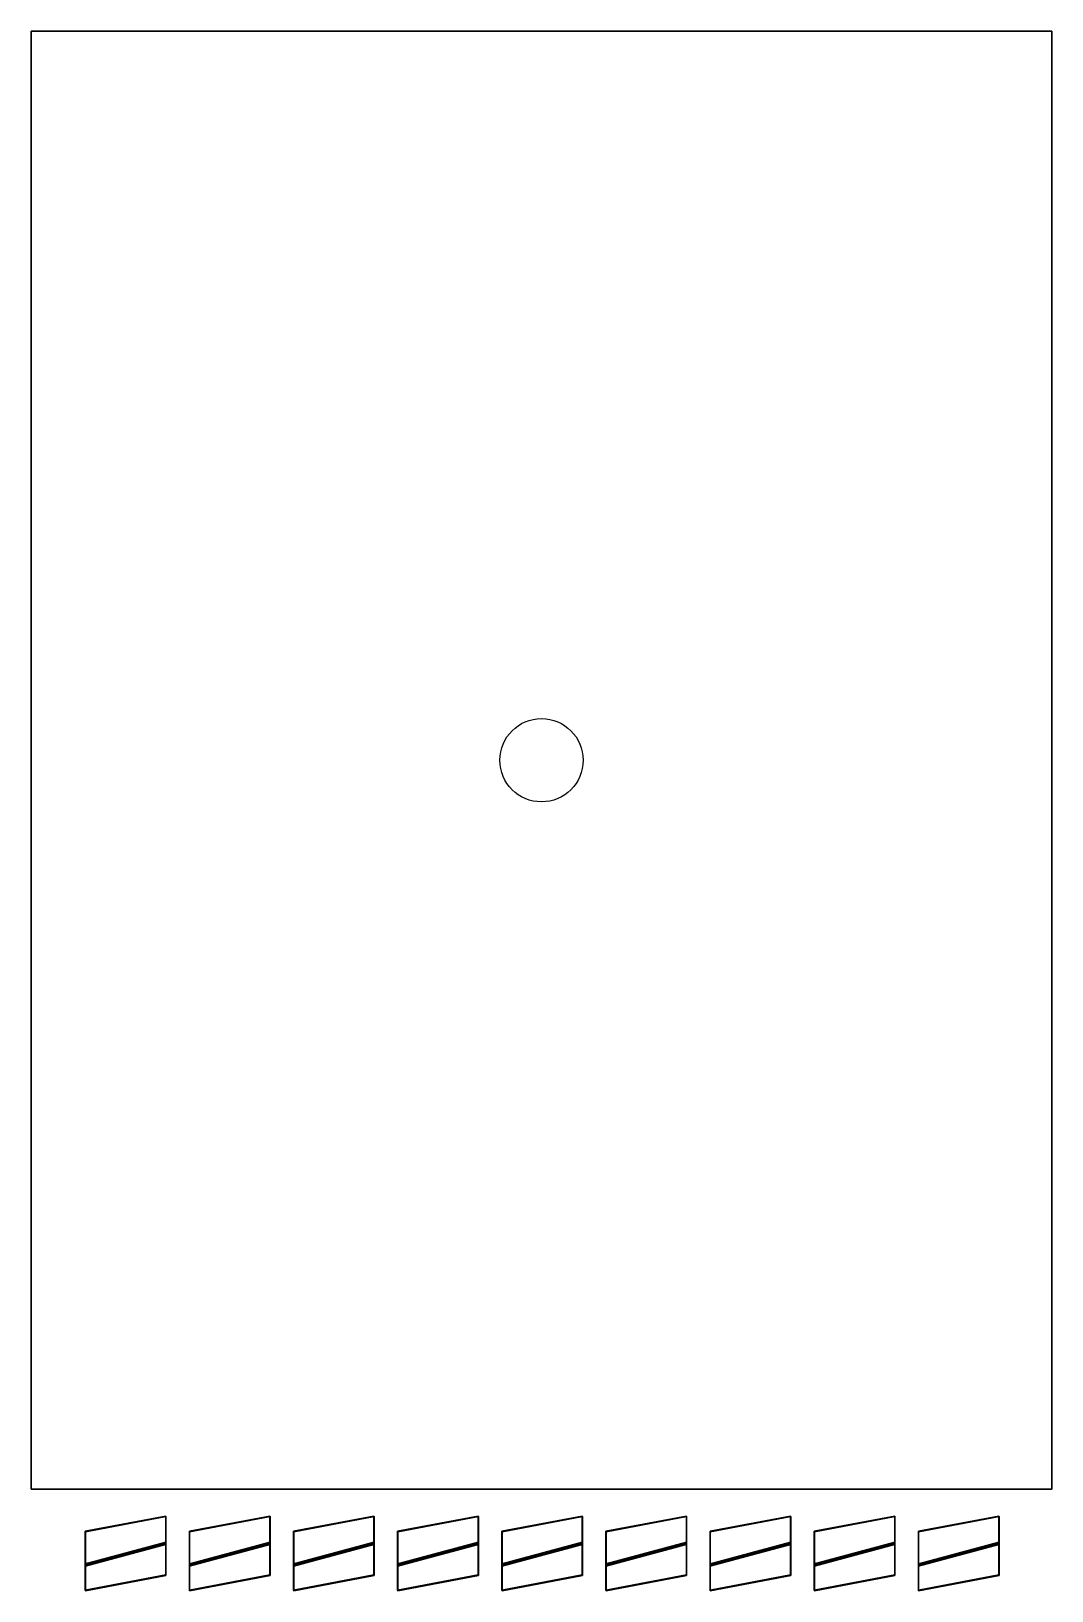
# Model space of a CAD drawing. Header units: metres. Extents: x -16.4 to 2.5, y -1.6 to 7.
# Drawn here: x -2.45 to 2.45, y -0.49 to 7 of the extents above; entities outside this region: 1.
import ezdxf

# ---------------------------------------------------------------- set-up
doc = ezdxf.new("R2010")
doc.units = ezdxf.units.M

msp = doc.modelspace()

# ---------------------------------------------------------------- linework, layer by layer
at = {"layer": 'Fixed Shading', "color": 9}
for points in [[(-1.80423, -0.12881, -0.13835), (-2.1906, -0.20201, -0.06515), (-2.1906, -0.48485, -0.34799), (-1.80423, -0.41165, -0.42119)], [(-1.80423, -0.41165, -0.42119), (-2.1906, -0.48485, -0.34799), (-2.1906, -0.20201, -0.06515), (-1.80423, -0.12881, -0.13835)], [(-1.80423, -0.12881, -0.13835), (-2.18956, -0.20474, -0.06241), (-2.1906, -0.20201, -0.06515)], [(-2.1906, -0.20201, -0.06515), (-2.18956, -0.20474, -0.06241), (-1.80423, -0.12881, -0.13835)], [(-1.80423, -0.12881, 0.36165), (-2.1906, -0.20201, 0.43485), (-2.1906, -0.48485, 0.15201), (-1.80423, -0.41165, 0.07881)], [(-1.80423, -0.41165, 0.07881), (-2.1906, -0.48485, 0.15201), (-2.1906, -0.20201, 0.43485), (-1.80423, -0.12881, 0.36165)], [(-1.80423, -0.12881, 0.36165), (-2.18956, -0.20474, 0.43759), (-2.1906, -0.20201, 0.43485)], [(-2.1906, -0.20201, 0.43485), (-2.18956, -0.20474, 0.43759), (-1.80423, -0.12881, 0.36165)], [(-1.80319, -0.41438, -0.41846), (-2.18956, -0.48759, -0.34526), (-2.18956, -0.20474, -0.06241), (-1.80319, -0.13154, -0.13562)], [(-1.80319, -0.13154, -0.13562), (-2.18956, -0.20474, -0.06241), (-2.18956, -0.48759, -0.34526), (-1.80319, -0.41438, -0.41846)], [(-1.80319, -0.41438, 0.08154), (-2.18956, -0.48759, 0.15474), (-2.18956, -0.20474, 0.43759), (-1.80319, -0.13154, 0.36438)], [(-1.80319, -0.13154, 0.36438), (-2.18956, -0.20474, 0.43759), (-2.18956, -0.48759, 0.15474), (-1.80319, -0.41438, 0.08154)], [(-1.80423, -0.41165, -0.42119), (-1.80319, -0.13154, -0.13562), (-1.80423, -0.12881, -0.13835)], [(-1.80423, -0.12881, -0.13835), (-1.80319, -0.13154, -0.13562), (-1.80423, -0.41165, -0.42119)], [(-1.80423, -0.41165, 0.07881), (-1.80319, -0.13154, 0.36438), (-1.80423, -0.12881, 0.36165)], [(-1.80423, -0.12881, 0.36165), (-1.80319, -0.13154, 0.36438), (-1.80423, -0.41165, 0.07881)], [(-1.30423, -0.12881, -0.13835), (-1.6906, -0.20201, -0.06515), (-1.6906, -0.48485, -0.34799), (-1.30423, -0.41165, -0.42119)], [(-1.30423, -0.41165, -0.42119), (-1.6906, -0.48485, -0.34799), (-1.6906, -0.20201, -0.06515), (-1.30423, -0.12881, -0.13835)], [(-1.30423, -0.12881, -0.13835), (-1.68956, -0.20474, -0.06241), (-1.6906, -0.20201, -0.06515)], [(-1.6906, -0.20201, -0.06515), (-1.68956, -0.20474, -0.06241), (-1.30423, -0.12881, -0.13835)], [(-1.30423, -0.12881, 0.36165), (-1.6906, -0.20201, 0.43485), (-1.6906, -0.48485, 0.15201), (-1.30423, -0.41165, 0.07881)], [(-1.30423, -0.41165, 0.07881), (-1.6906, -0.48485, 0.15201), (-1.6906, -0.20201, 0.43485), (-1.30423, -0.12881, 0.36165)], [(-1.30423, -0.12881, 0.36165), (-1.68956, -0.20474, 0.43759), (-1.6906, -0.20201, 0.43485)], [(-1.6906, -0.20201, 0.43485), (-1.68956, -0.20474, 0.43759), (-1.30423, -0.12881, 0.36165)], [(-1.30319, -0.41438, -0.41846), (-1.68956, -0.48759, -0.34526), (-1.68956, -0.20474, -0.06241), (-1.30319, -0.13154, -0.13562)], [(-1.30319, -0.13154, -0.13562), (-1.68956, -0.20474, -0.06241), (-1.68956, -0.48759, -0.34526), (-1.30319, -0.41438, -0.41846)], [(-1.30319, -0.41438, 0.08154), (-1.68956, -0.48759, 0.15474), (-1.68956, -0.20474, 0.43759), (-1.30319, -0.13154, 0.36438)], [(-1.30319, -0.13154, 0.36438), (-1.68956, -0.20474, 0.43759), (-1.68956, -0.48759, 0.15474), (-1.30319, -0.41438, 0.08154)], [(-1.30423, -0.41165, -0.42119), (-1.30319, -0.13154, -0.13562), (-1.30423, -0.12881, -0.13835)], [(-1.30423, -0.12881, -0.13835), (-1.30319, -0.13154, -0.13562), (-1.30423, -0.41165, -0.42119)], [(-1.30423, -0.41165, 0.07881), (-1.30319, -0.13154, 0.36438), (-1.30423, -0.12881, 0.36165)], [(-1.30423, -0.12881, 0.36165), (-1.30319, -0.13154, 0.36438), (-1.30423, -0.41165, 0.07881)], [(-0.80423, -0.12881, -0.13835), (-1.1906, -0.20201, -0.06515), (-1.1906, -0.48485, -0.34799), (-0.80423, -0.41165, -0.42119)], [(-0.80423, -0.41165, -0.42119), (-1.1906, -0.48485, -0.34799), (-1.1906, -0.20201, -0.06515), (-0.80423, -0.12881, -0.13835)], [(-0.80423, -0.12881, -0.13835), (-1.18956, -0.20474, -0.06241), (-1.1906, -0.20201, -0.06515)], [(-1.1906, -0.20201, -0.06515), (-1.18956, -0.20474, -0.06241), (-0.80423, -0.12881, -0.13835)], [(-0.80423, -0.12881, 0.36165), (-1.1906, -0.20201, 0.43485), (-1.1906, -0.48485, 0.15201), (-0.80423, -0.41165, 0.07881)], [(-0.80423, -0.41165, 0.07881), (-1.1906, -0.48485, 0.15201), (-1.1906, -0.20201, 0.43485), (-0.80423, -0.12881, 0.36165)], [(-0.80423, -0.12881, 0.36165), (-1.18956, -0.20474, 0.43759), (-1.1906, -0.20201, 0.43485)], [(-1.1906, -0.20201, 0.43485), (-1.18956, -0.20474, 0.43759), (-0.80423, -0.12881, 0.36165)], [(-0.80319, -0.41438, -0.41846), (-1.18956, -0.48759, -0.34526), (-1.18956, -0.20474, -0.06241), (-0.80319, -0.13154, -0.13562)], [(-0.80319, -0.13154, -0.13562), (-1.18956, -0.20474, -0.06241), (-1.18956, -0.48759, -0.34526), (-0.80319, -0.41438, -0.41846)], [(-0.80319, -0.41438, 0.08154), (-1.18956, -0.48759, 0.15474), (-1.18956, -0.20474, 0.43759), (-0.80319, -0.13154, 0.36438)], [(-0.80319, -0.13154, 0.36438), (-1.18956, -0.20474, 0.43759), (-1.18956, -0.48759, 0.15474), (-0.80319, -0.41438, 0.08154)], [(-0.80423, -0.41165, -0.42119), (-0.80319, -0.13154, -0.13562), (-0.80423, -0.12881, -0.13835)], [(-0.80423, -0.12881, -0.13835), (-0.80319, -0.13154, -0.13562), (-0.80423, -0.41165, -0.42119)], [(-0.80423, -0.41165, 0.07881), (-0.80319, -0.13154, 0.36438), (-0.80423, -0.12881, 0.36165)], [(-0.80423, -0.12881, 0.36165), (-0.80319, -0.13154, 0.36438), (-0.80423, -0.41165, 0.07881)], [(-0.30423, -0.12881, -0.13835), (-0.6906, -0.20201, -0.06515), (-0.6906, -0.48485, -0.34799), (-0.30423, -0.41165, -0.42119)], [(-0.30423, -0.41165, -0.42119), (-0.6906, -0.48485, -0.34799), (-0.6906, -0.20201, -0.06515), (-0.30423, -0.12881, -0.13835)], [(-0.30423, -0.12881, -0.13835), (-0.68956, -0.20474, -0.06241), (-0.6906, -0.20201, -0.06515)], [(-0.6906, -0.20201, -0.06515), (-0.68956, -0.20474, -0.06241), (-0.30423, -0.12881, -0.13835)], [(-0.30423, -0.12881, 0.36165), (-0.6906, -0.20201, 0.43485), (-0.6906, -0.48485, 0.15201), (-0.30423, -0.41165, 0.07881)], [(-0.30423, -0.41165, 0.07881), (-0.6906, -0.48485, 0.15201), (-0.6906, -0.20201, 0.43485), (-0.30423, -0.12881, 0.36165)], [(-0.30423, -0.12881, 0.36165), (-0.68956, -0.20474, 0.43759), (-0.6906, -0.20201, 0.43485)], [(-0.6906, -0.20201, 0.43485), (-0.68956, -0.20474, 0.43759), (-0.30423, -0.12881, 0.36165)], [(-0.30319, -0.41438, -0.41846), (-0.68956, -0.48759, -0.34526), (-0.68956, -0.20474, -0.06241), (-0.30319, -0.13154, -0.13562)], [(-0.30319, -0.13154, -0.13562), (-0.68956, -0.20474, -0.06241), (-0.68956, -0.48759, -0.34526), (-0.30319, -0.41438, -0.41846)], [(-0.30319, -0.41438, 0.08154), (-0.68956, -0.48759, 0.15474), (-0.68956, -0.20474, 0.43759), (-0.30319, -0.13154, 0.36438)], [(-0.30319, -0.13154, 0.36438), (-0.68956, -0.20474, 0.43759), (-0.68956, -0.48759, 0.15474), (-0.30319, -0.41438, 0.08154)], [(-0.30423, -0.41165, -0.42119), (-0.30319, -0.13154, -0.13562), (-0.30423, -0.12881, -0.13835)], [(-0.30423, -0.12881, -0.13835), (-0.30319, -0.13154, -0.13562), (-0.30423, -0.41165, -0.42119)], [(-0.30423, -0.41165, 0.07881), (-0.30319, -0.13154, 0.36438), (-0.30423, -0.12881, 0.36165)], [(-0.30423, -0.12881, 0.36165), (-0.30319, -0.13154, 0.36438), (-0.30423, -0.41165, 0.07881)], [(0.19577, -0.12881, -0.13835), (-0.1906, -0.20201, -0.06515), (-0.1906, -0.48485, -0.34799), (0.19577, -0.41165, -0.42119)], [(0.19577, -0.41165, -0.42119), (-0.1906, -0.48485, -0.34799), (-0.1906, -0.20201, -0.06515), (0.19577, -0.12881, -0.13835)], [(0.19577, -0.12881, -0.13835), (-0.18956, -0.20474, -0.06241), (-0.1906, -0.20201, -0.06515)], [(-0.1906, -0.20201, -0.06515), (-0.18956, -0.20474, -0.06241), (0.19577, -0.12881, -0.13835)], [(0.19577, -0.12881, 0.36165), (-0.1906, -0.20201, 0.43485), (-0.1906, -0.48485, 0.15201), (0.19577, -0.41165, 0.07881)], [(0.19577, -0.41165, 0.07881), (-0.1906, -0.48485, 0.15201), (-0.1906, -0.20201, 0.43485), (0.19577, -0.12881, 0.36165)], [(0.19577, -0.12881, 0.36165), (-0.18956, -0.20474, 0.43759), (-0.1906, -0.20201, 0.43485)], [(-0.1906, -0.20201, 0.43485), (-0.18956, -0.20474, 0.43759), (0.19577, -0.12881, 0.36165)], [(0.19681, -0.41438, -0.41846), (-0.18956, -0.48759, -0.34526), (-0.18956, -0.20474, -0.06241), (0.19681, -0.13154, -0.13562)], [(0.19681, -0.13154, -0.13562), (-0.18956, -0.20474, -0.06241), (-0.18956, -0.48759, -0.34526), (0.19681, -0.41438, -0.41846)], [(0.19681, -0.41438, 0.08154), (-0.18956, -0.48759, 0.15474), (-0.18956, -0.20474, 0.43759), (0.19681, -0.13154, 0.36438)], [(0.19681, -0.13154, 0.36438), (-0.18956, -0.20474, 0.43759), (-0.18956, -0.48759, 0.15474), (0.19681, -0.41438, 0.08154)], [(0.19577, -0.41165, -0.42119), (0.19681, -0.13154, -0.13562), (0.19577, -0.12881, -0.13835)], [(0.19577, -0.12881, -0.13835), (0.19681, -0.13154, -0.13562), (0.19577, -0.41165, -0.42119)], [(0.19577, -0.41165, 0.07881), (0.19681, -0.13154, 0.36438), (0.19577, -0.12881, 0.36165)], [(0.19577, -0.12881, 0.36165), (0.19681, -0.13154, 0.36438), (0.19577, -0.41165, 0.07881)], [(0.69577, -0.12881, -0.13835), (0.3094, -0.20201, -0.06515), (0.3094, -0.48485, -0.34799), (0.69577, -0.41165, -0.42119)], [(0.69577, -0.41165, -0.42119), (0.3094, -0.48485, -0.34799), (0.3094, -0.20201, -0.06515), (0.69577, -0.12881, -0.13835)], [(0.69577, -0.12881, -0.13835), (0.31044, -0.20474, -0.06241), (0.3094, -0.20201, -0.06515)], [(0.3094, -0.20201, -0.06515), (0.31044, -0.20474, -0.06241), (0.69577, -0.12881, -0.13835)], [(0.69577, -0.12881, 0.36165), (0.3094, -0.20201, 0.43485), (0.3094, -0.48485, 0.15201), (0.69577, -0.41165, 0.07881)], [(0.69577, -0.41165, 0.07881), (0.3094, -0.48485, 0.15201), (0.3094, -0.20201, 0.43485), (0.69577, -0.12881, 0.36165)], [(0.69577, -0.12881, 0.36165), (0.31044, -0.20474, 0.43759), (0.3094, -0.20201, 0.43485)], [(0.3094, -0.20201, 0.43485), (0.31044, -0.20474, 0.43759), (0.69577, -0.12881, 0.36165)], [(0.69681, -0.41438, -0.41846), (0.31044, -0.48759, -0.34526), (0.31044, -0.20474, -0.06241), (0.69681, -0.13154, -0.13562)], [(0.69681, -0.13154, -0.13562), (0.31044, -0.20474, -0.06241), (0.31044, -0.48759, -0.34526), (0.69681, -0.41438, -0.41846)], [(0.69681, -0.41438, 0.08154), (0.31044, -0.48759, 0.15474), (0.31044, -0.20474, 0.43759), (0.69681, -0.13154, 0.36438)], [(0.69681, -0.13154, 0.36438), (0.31044, -0.20474, 0.43759), (0.31044, -0.48759, 0.15474), (0.69681, -0.41438, 0.08154)], [(0.69577, -0.41165, -0.42119), (0.69681, -0.13154, -0.13562), (0.69577, -0.12881, -0.13835)], [(0.69577, -0.12881, -0.13835), (0.69681, -0.13154, -0.13562), (0.69577, -0.41165, -0.42119)], [(0.69577, -0.41165, 0.07881), (0.69681, -0.13154, 0.36438), (0.69577, -0.12881, 0.36165)], [(0.69577, -0.12881, 0.36165), (0.69681, -0.13154, 0.36438), (0.69577, -0.41165, 0.07881)], [(1.19577, -0.12881, -0.13835), (0.8094, -0.20201, -0.06515), (0.8094, -0.48485, -0.34799), (1.19577, -0.41165, -0.42119)], [(1.19577, -0.41165, -0.42119), (0.8094, -0.48485, -0.34799), (0.8094, -0.20201, -0.06515), (1.19577, -0.12881, -0.13835)], [(1.19577, -0.12881, -0.13835), (0.81044, -0.20474, -0.06241), (0.8094, -0.20201, -0.06515)], [(0.8094, -0.20201, -0.06515), (0.81044, -0.20474, -0.06241), (1.19577, -0.12881, -0.13835)], [(1.19577, -0.12881, 0.36165), (0.8094, -0.20201, 0.43485), (0.8094, -0.48485, 0.15201), (1.19577, -0.41165, 0.07881)], [(1.19577, -0.41165, 0.07881), (0.8094, -0.48485, 0.15201), (0.8094, -0.20201, 0.43485), (1.19577, -0.12881, 0.36165)], [(1.19577, -0.12881, 0.36165), (0.81044, -0.20474, 0.43759), (0.8094, -0.20201, 0.43485)], [(0.8094, -0.20201, 0.43485), (0.81044, -0.20474, 0.43759), (1.19577, -0.12881, 0.36165)], [(1.19681, -0.41438, -0.41846), (0.81044, -0.48759, -0.34526), (0.81044, -0.20474, -0.06241), (1.19681, -0.13154, -0.13562)], [(1.19681, -0.13154, -0.13562), (0.81044, -0.20474, -0.06241), (0.81044, -0.48759, -0.34526), (1.19681, -0.41438, -0.41846)], [(1.19681, -0.41438, 0.08154), (0.81044, -0.48759, 0.15474), (0.81044, -0.20474, 0.43759), (1.19681, -0.13154, 0.36438)], [(1.19681, -0.13154, 0.36438), (0.81044, -0.20474, 0.43759), (0.81044, -0.48759, 0.15474), (1.19681, -0.41438, 0.08154)], [(1.19577, -0.41165, -0.42119), (1.19681, -0.13154, -0.13562), (1.19577, -0.12881, -0.13835)], [(1.19577, -0.12881, -0.13835), (1.19681, -0.13154, -0.13562), (1.19577, -0.41165, -0.42119)], [(1.19577, -0.41165, 0.07881), (1.19681, -0.13154, 0.36438), (1.19577, -0.12881, 0.36165)], [(1.19577, -0.12881, 0.36165), (1.19681, -0.13154, 0.36438), (1.19577, -0.41165, 0.07881)], [(1.69577, -0.12881, -0.13835), (1.3094, -0.20201, -0.06515), (1.3094, -0.48485, -0.34799), (1.69577, -0.41165, -0.42119)], [(1.69577, -0.41165, -0.42119), (1.3094, -0.48485, -0.34799), (1.3094, -0.20201, -0.06515), (1.69577, -0.12881, -0.13835)], [(1.69577, -0.12881, -0.13835), (1.31044, -0.20474, -0.06241), (1.3094, -0.20201, -0.06515)], [(1.3094, -0.20201, -0.06515), (1.31044, -0.20474, -0.06241), (1.69577, -0.12881, -0.13835)], [(1.69577, -0.12881, 0.36165), (1.3094, -0.20201, 0.43485), (1.3094, -0.48485, 0.15201), (1.69577, -0.41165, 0.07881)], [(1.69577, -0.41165, 0.07881), (1.3094, -0.48485, 0.15201), (1.3094, -0.20201, 0.43485), (1.69577, -0.12881, 0.36165)], [(1.69577, -0.12881, 0.36165), (1.31044, -0.20474, 0.43759), (1.3094, -0.20201, 0.43485)], [(1.3094, -0.20201, 0.43485), (1.31044, -0.20474, 0.43759), (1.69577, -0.12881, 0.36165)], [(1.69681, -0.41438, -0.41846), (1.31044, -0.48759, -0.34526), (1.31044, -0.20474, -0.06241), (1.69681, -0.13154, -0.13562)], [(1.69681, -0.13154, -0.13562), (1.31044, -0.20474, -0.06241), (1.31044, -0.48759, -0.34526), (1.69681, -0.41438, -0.41846)], [(1.69681, -0.41438, 0.08154), (1.31044, -0.48759, 0.15474), (1.31044, -0.20474, 0.43759), (1.69681, -0.13154, 0.36438)], [(1.69681, -0.13154, 0.36438), (1.31044, -0.20474, 0.43759), (1.31044, -0.48759, 0.15474), (1.69681, -0.41438, 0.08154)], [(1.69577, -0.41165, -0.42119), (1.69681, -0.13154, -0.13562), (1.69577, -0.12881, -0.13835)], [(1.69577, -0.12881, -0.13835), (1.69681, -0.13154, -0.13562), (1.69577, -0.41165, -0.42119)], [(1.69577, -0.41165, 0.07881), (1.69681, -0.13154, 0.36438), (1.69577, -0.12881, 0.36165)], [(1.69577, -0.12881, 0.36165), (1.69681, -0.13154, 0.36438), (1.69577, -0.41165, 0.07881)], [(2.19577, -0.12881, -0.13835), (1.8094, -0.20201, -0.06515), (1.8094, -0.48485, -0.34799), (2.19577, -0.41165, -0.42119)], [(2.19577, -0.41165, -0.42119), (1.8094, -0.48485, -0.34799), (1.8094, -0.20201, -0.06515), (2.19577, -0.12881, -0.13835)], [(2.19577, -0.12881, -0.13835), (1.81044, -0.20474, -0.06241), (1.8094, -0.20201, -0.06515)], [(1.8094, -0.20201, -0.06515), (1.81044, -0.20474, -0.06241), (2.19577, -0.12881, -0.13835)], [(2.19577, -0.12881, 0.36165), (1.8094, -0.20201, 0.43485), (1.8094, -0.48485, 0.15201), (2.19577, -0.41165, 0.07881)], [(2.19577, -0.41165, 0.07881), (1.8094, -0.48485, 0.15201), (1.8094, -0.20201, 0.43485), (2.19577, -0.12881, 0.36165)], [(2.19577, -0.12881, 0.36165), (1.81044, -0.20474, 0.43759), (1.8094, -0.20201, 0.43485)], [(1.8094, -0.20201, 0.43485), (1.81044, -0.20474, 0.43759), (2.19577, -0.12881, 0.36165)], [(2.19681, -0.41438, -0.41846), (1.81044, -0.48759, -0.34526), (1.81044, -0.20474, -0.06241), (2.19681, -0.13154, -0.13562)], [(2.19681, -0.13154, -0.13562), (1.81044, -0.20474, -0.06241), (1.81044, -0.48759, -0.34526), (2.19681, -0.41438, -0.41846)], [(2.19681, -0.41438, 0.08154), (1.81044, -0.48759, 0.15474), (1.81044, -0.20474, 0.43759), (2.19681, -0.13154, 0.36438)], [(2.19681, -0.13154, 0.36438), (1.81044, -0.20474, 0.43759), (1.81044, -0.48759, 0.15474), (2.19681, -0.41438, 0.08154)], [(2.19577, -0.41165, -0.42119), (2.19681, -0.13154, -0.13562), (2.19577, -0.12881, -0.13835)], [(2.19577, -0.12881, -0.13835), (2.19681, -0.13154, -0.13562), (2.19577, -0.41165, -0.42119)], [(2.19577, -0.41165, 0.07881), (2.19681, -0.13154, 0.36438), (2.19577, -0.12881, 0.36165)], [(2.19577, -0.12881, 0.36165), (2.19681, -0.13154, 0.36438), (2.19577, -0.41165, 0.07881)], [(-2.1906, -0.20201, -0.06515), (-2.18956, -0.48759, -0.34526), (-2.1906, -0.48485, -0.34799)], [(-2.1906, -0.48485, -0.34799), (-2.18956, -0.48759, -0.34526), (-2.1906, -0.20201, -0.06515)], [(-2.1906, -0.20201, 0.43485), (-2.18956, -0.48759, 0.15474), (-2.1906, -0.48485, 0.15201)], [(-2.1906, -0.48485, 0.15201), (-2.18956, -0.48759, 0.15474), (-2.1906, -0.20201, 0.43485)], [(-1.6906, -0.20201, -0.06515), (-1.68956, -0.48759, -0.34526), (-1.6906, -0.48485, -0.34799)], [(-1.6906, -0.48485, -0.34799), (-1.68956, -0.48759, -0.34526), (-1.6906, -0.20201, -0.06515)], [(-1.6906, -0.20201, 0.43485), (-1.68956, -0.48759, 0.15474), (-1.6906, -0.48485, 0.15201)], [(-1.6906, -0.48485, 0.15201), (-1.68956, -0.48759, 0.15474), (-1.6906, -0.20201, 0.43485)], [(-1.1906, -0.20201, -0.06515), (-1.18956, -0.48759, -0.34526), (-1.1906, -0.48485, -0.34799)], [(-1.1906, -0.48485, -0.34799), (-1.18956, -0.48759, -0.34526), (-1.1906, -0.20201, -0.06515)], [(-1.1906, -0.20201, 0.43485), (-1.18956, -0.48759, 0.15474), (-1.1906, -0.48485, 0.15201)], [(-1.1906, -0.48485, 0.15201), (-1.18956, -0.48759, 0.15474), (-1.1906, -0.20201, 0.43485)], [(-0.6906, -0.20201, -0.06515), (-0.68956, -0.48759, -0.34526), (-0.6906, -0.48485, -0.34799)], [(-0.6906, -0.48485, -0.34799), (-0.68956, -0.48759, -0.34526), (-0.6906, -0.20201, -0.06515)], [(-0.6906, -0.20201, 0.43485), (-0.68956, -0.48759, 0.15474), (-0.6906, -0.48485, 0.15201)], [(-0.6906, -0.48485, 0.15201), (-0.68956, -0.48759, 0.15474), (-0.6906, -0.20201, 0.43485)], [(-0.1906, -0.20201, -0.06515), (-0.18956, -0.48759, -0.34526), (-0.1906, -0.48485, -0.34799)], [(-0.1906, -0.48485, -0.34799), (-0.18956, -0.48759, -0.34526), (-0.1906, -0.20201, -0.06515)], [(-0.1906, -0.20201, 0.43485), (-0.18956, -0.48759, 0.15474), (-0.1906, -0.48485, 0.15201)], [(-0.1906, -0.48485, 0.15201), (-0.18956, -0.48759, 0.15474), (-0.1906, -0.20201, 0.43485)], [(0.3094, -0.20201, -0.06515), (0.31044, -0.48759, -0.34526), (0.3094, -0.48485, -0.34799)], [(0.3094, -0.48485, -0.34799), (0.31044, -0.48759, -0.34526), (0.3094, -0.20201, -0.06515)], [(0.3094, -0.20201, 0.43485), (0.31044, -0.48759, 0.15474), (0.3094, -0.48485, 0.15201)], [(0.3094, -0.48485, 0.15201), (0.31044, -0.48759, 0.15474), (0.3094, -0.20201, 0.43485)], [(0.8094, -0.20201, -0.06515), (0.81044, -0.48759, -0.34526), (0.8094, -0.48485, -0.34799)], [(0.8094, -0.48485, -0.34799), (0.81044, -0.48759, -0.34526), (0.8094, -0.20201, -0.06515)], [(0.8094, -0.20201, 0.43485), (0.81044, -0.48759, 0.15474), (0.8094, -0.48485, 0.15201)], [(0.8094, -0.48485, 0.15201), (0.81044, -0.48759, 0.15474), (0.8094, -0.20201, 0.43485)], [(1.3094, -0.20201, -0.06515), (1.31044, -0.48759, -0.34526), (1.3094, -0.48485, -0.34799)], [(1.3094, -0.48485, -0.34799), (1.31044, -0.48759, -0.34526), (1.3094, -0.20201, -0.06515)], [(1.3094, -0.20201, 0.43485), (1.31044, -0.48759, 0.15474), (1.3094, -0.48485, 0.15201)], [(1.3094, -0.48485, 0.15201), (1.31044, -0.48759, 0.15474), (1.3094, -0.20201, 0.43485)], [(1.8094, -0.20201, -0.06515), (1.81044, -0.48759, -0.34526), (1.8094, -0.48485, -0.34799)], [(1.8094, -0.48485, -0.34799), (1.81044, -0.48759, -0.34526), (1.8094, -0.20201, -0.06515)], [(1.8094, -0.20201, 0.43485), (1.81044, -0.48759, 0.15474), (1.8094, -0.48485, 0.15201)], [(1.8094, -0.48485, 0.15201), (1.81044, -0.48759, 0.15474), (1.8094, -0.20201, 0.43485)], [(-1.80423, -0.25441, -1.05077), (-2.1906, -0.35792, -1.04896), (-2.1906, -0.3649, -1.4489), (-1.80423, -0.26139, -1.4507)], [(-1.80423, -0.26139, -1.4507), (-2.1906, -0.3649, -1.4489), (-2.1906, -0.35792, -1.04896), (-1.80423, -0.25441, -1.05077)], [(-1.80423, -0.25441, -1.05077), (-2.18956, -0.36179, -1.04889), (-2.1906, -0.35792, -1.04896)], [(-2.1906, -0.35792, -1.04896), (-2.18956, -0.36179, -1.04889), (-1.80423, -0.25441, -1.05077)], [(-1.80423, -0.25441, -0.55077), (-2.1906, -0.35792, -0.54896), (-2.1906, -0.3649, -0.9489), (-1.80423, -0.26139, -0.9507)], [(-1.80423, -0.26139, -0.9507), (-2.1906, -0.3649, -0.9489), (-2.1906, -0.35792, -0.54896), (-1.80423, -0.25441, -0.55077)], [(-1.80423, -0.25441, -0.55077), (-2.18956, -0.36179, -0.54889), (-2.1906, -0.35792, -0.54896)], [(-2.1906, -0.35792, -0.54896), (-2.18956, -0.36179, -0.54889), (-1.80423, -0.25441, -0.55077)], [(-1.80423, -0.25441, 0.94923), (-2.1906, -0.35792, 0.95104), (-2.1906, -0.3649, 0.5511), (-1.80423, -0.26139, 0.5493)], [(-1.80423, -0.26139, 0.5493), (-2.1906, -0.3649, 0.5511), (-2.1906, -0.35792, 0.95104), (-1.80423, -0.25441, 0.94923)], [(-1.80423, -0.25441, 0.94923), (-2.18956, -0.36179, 0.95111), (-2.1906, -0.35792, 0.95104)], [(-2.1906, -0.35792, 0.95104), (-2.18956, -0.36179, 0.95111), (-1.80423, -0.25441, 0.94923)], [(-1.80423, -0.25441, 1.44923), (-2.1906, -0.35792, 1.45104), (-2.1906, -0.3649, 1.0511), (-1.80423, -0.26139, 1.0493)], [(-1.80423, -0.26139, 1.0493), (-2.1906, -0.3649, 1.0511), (-2.1906, -0.35792, 1.45104), (-1.80423, -0.25441, 1.44923)], [(-1.80423, -0.25441, 1.44923), (-2.18956, -0.36179, 1.45111), (-2.1906, -0.35792, 1.45104)], [(-2.1906, -0.35792, 1.45104), (-2.18956, -0.36179, 1.45111), (-1.80423, -0.25441, 1.44923)], [(-2.1906, -0.3649, -1.4489), (-1.80319, -0.26526, -1.45064), (-1.80423, -0.26139, -1.4507)], [(-1.80423, -0.26139, -1.4507), (-1.80319, -0.26526, -1.45064), (-2.1906, -0.3649, -1.4489)], [(-2.1906, -0.3649, -0.9489), (-1.80319, -0.26526, -0.95064), (-1.80423, -0.26139, -0.9507)], [(-1.80423, -0.26139, -0.9507), (-1.80319, -0.26526, -0.95064), (-2.1906, -0.3649, -0.9489)], [(-2.1906, -0.3649, 0.5511), (-1.80319, -0.26526, 0.54936), (-1.80423, -0.26139, 0.5493)], [(-1.80423, -0.26139, 0.5493), (-1.80319, -0.26526, 0.54936), (-2.1906, -0.3649, 0.5511)], [(-2.1906, -0.3649, 1.0511), (-1.80319, -0.26526, 1.04936), (-1.80423, -0.26139, 1.0493)], [(-1.80423, -0.26139, 1.0493), (-1.80319, -0.26526, 1.04936), (-2.1906, -0.3649, 1.0511)], [(-1.80319, -0.26526, -1.45064), (-2.18956, -0.36877, -1.44883), (-2.18956, -0.36179, -1.04889), (-1.80319, -0.25827, -1.0507)], [(-1.80319, -0.25827, -1.0507), (-2.18956, -0.36179, -1.04889), (-2.18956, -0.36877, -1.44883), (-1.80319, -0.26526, -1.45064)], [(-1.80319, -0.26526, -0.95064), (-2.18956, -0.36877, -0.94883), (-2.18956, -0.36179, -0.54889), (-1.80319, -0.25827, -0.5507)], [(-1.80319, -0.25827, -0.5507), (-2.18956, -0.36179, -0.54889), (-2.18956, -0.36877, -0.94883), (-1.80319, -0.26526, -0.95064)], [(-1.80319, -0.26526, 0.54936), (-2.18956, -0.36877, 0.55117), (-2.18956, -0.36179, 0.95111), (-1.80319, -0.25827, 0.9493)], [(-1.80319, -0.25827, 0.9493), (-2.18956, -0.36179, 0.95111), (-2.18956, -0.36877, 0.55117), (-1.80319, -0.26526, 0.54936)], [(-1.80319, -0.26526, 1.04936), (-2.18956, -0.36877, 1.05117), (-2.18956, -0.36179, 1.45111), (-1.80319, -0.25827, 1.4493)], [(-1.80319, -0.25827, 1.4493), (-2.18956, -0.36179, 1.45111), (-2.18956, -0.36877, 1.05117), (-1.80319, -0.26526, 1.04936)], [(-1.80423, -0.26139, -1.4507), (-1.80319, -0.25827, -1.0507), (-1.80423, -0.25441, -1.05077)], [(-1.80423, -0.25441, -1.05077), (-1.80319, -0.25827, -1.0507), (-1.80423, -0.26139, -1.4507)], [(-1.80423, -0.26139, -0.9507), (-1.80319, -0.25827, -0.5507), (-1.80423, -0.25441, -0.55077)], [(-1.80423, -0.25441, -0.55077), (-1.80319, -0.25827, -0.5507), (-1.80423, -0.26139, -0.9507)], [(-1.80423, -0.26139, 0.5493), (-1.80319, -0.25827, 0.9493), (-1.80423, -0.25441, 0.94923)], [(-1.80423, -0.25441, 0.94923), (-1.80319, -0.25827, 0.9493), (-1.80423, -0.26139, 0.5493)], [(-1.80423, -0.26139, 1.0493), (-1.80319, -0.25827, 1.4493), (-1.80423, -0.25441, 1.44923)], [(-1.80423, -0.25441, 1.44923), (-1.80319, -0.25827, 1.4493), (-1.80423, -0.26139, 1.0493)], [(-1.30423, -0.25441, -1.05077), (-1.6906, -0.35792, -1.04896), (-1.6906, -0.3649, -1.4489), (-1.30423, -0.26139, -1.4507)], [(-1.30423, -0.26139, -1.4507), (-1.6906, -0.3649, -1.4489), (-1.6906, -0.35792, -1.04896), (-1.30423, -0.25441, -1.05077)], [(-1.30423, -0.25441, -1.05077), (-1.68956, -0.36179, -1.04889), (-1.6906, -0.35792, -1.04896)], [(-1.6906, -0.35792, -1.04896), (-1.68956, -0.36179, -1.04889), (-1.30423, -0.25441, -1.05077)], [(-1.30423, -0.25441, -0.55077), (-1.6906, -0.35792, -0.54896), (-1.6906, -0.3649, -0.9489), (-1.30423, -0.26139, -0.9507)], [(-1.30423, -0.26139, -0.9507), (-1.6906, -0.3649, -0.9489), (-1.6906, -0.35792, -0.54896), (-1.30423, -0.25441, -0.55077)], [(-1.30423, -0.25441, -0.55077), (-1.68956, -0.36179, -0.54889), (-1.6906, -0.35792, -0.54896)], [(-1.6906, -0.35792, -0.54896), (-1.68956, -0.36179, -0.54889), (-1.30423, -0.25441, -0.55077)], [(-1.30423, -0.25441, 0.94923), (-1.6906, -0.35792, 0.95104), (-1.6906, -0.3649, 0.5511), (-1.30423, -0.26139, 0.5493)], [(-1.30423, -0.26139, 0.5493), (-1.6906, -0.3649, 0.5511), (-1.6906, -0.35792, 0.95104), (-1.30423, -0.25441, 0.94923)], [(-1.30423, -0.25441, 0.94923), (-1.68956, -0.36179, 0.95111), (-1.6906, -0.35792, 0.95104)], [(-1.6906, -0.35792, 0.95104), (-1.68956, -0.36179, 0.95111), (-1.30423, -0.25441, 0.94923)], [(-1.30423, -0.25441, 1.44923), (-1.6906, -0.35792, 1.45104), (-1.6906, -0.3649, 1.0511), (-1.30423, -0.26139, 1.0493)], [(-1.30423, -0.26139, 1.0493), (-1.6906, -0.3649, 1.0511), (-1.6906, -0.35792, 1.45104), (-1.30423, -0.25441, 1.44923)], [(-1.30423, -0.25441, 1.44923), (-1.68956, -0.36179, 1.45111), (-1.6906, -0.35792, 1.45104)], [(-1.6906, -0.35792, 1.45104), (-1.68956, -0.36179, 1.45111), (-1.30423, -0.25441, 1.44923)], [(-1.6906, -0.3649, -1.4489), (-1.30319, -0.26526, -1.45064), (-1.30423, -0.26139, -1.4507)], [(-1.30423, -0.26139, -1.4507), (-1.30319, -0.26526, -1.45064), (-1.6906, -0.3649, -1.4489)], [(-1.6906, -0.3649, -0.9489), (-1.30319, -0.26526, -0.95064), (-1.30423, -0.26139, -0.9507)], [(-1.30423, -0.26139, -0.9507), (-1.30319, -0.26526, -0.95064), (-1.6906, -0.3649, -0.9489)], [(-1.6906, -0.3649, 0.5511), (-1.30319, -0.26526, 0.54936), (-1.30423, -0.26139, 0.5493)], [(-1.30423, -0.26139, 0.5493), (-1.30319, -0.26526, 0.54936), (-1.6906, -0.3649, 0.5511)], [(-1.6906, -0.3649, 1.0511), (-1.30319, -0.26526, 1.04936), (-1.30423, -0.26139, 1.0493)], [(-1.30423, -0.26139, 1.0493), (-1.30319, -0.26526, 1.04936), (-1.6906, -0.3649, 1.0511)], [(-1.30319, -0.26526, -1.45064), (-1.68956, -0.36877, -1.44883), (-1.68956, -0.36179, -1.04889), (-1.30319, -0.25827, -1.0507)], [(-1.30319, -0.25827, -1.0507), (-1.68956, -0.36179, -1.04889), (-1.68956, -0.36877, -1.44883), (-1.30319, -0.26526, -1.45064)], [(-1.30319, -0.26526, -0.95064), (-1.68956, -0.36877, -0.94883), (-1.68956, -0.36179, -0.54889), (-1.30319, -0.25827, -0.5507)], [(-1.30319, -0.25827, -0.5507), (-1.68956, -0.36179, -0.54889), (-1.68956, -0.36877, -0.94883), (-1.30319, -0.26526, -0.95064)], [(-1.30319, -0.26526, 0.54936), (-1.68956, -0.36877, 0.55117), (-1.68956, -0.36179, 0.95111), (-1.30319, -0.25827, 0.9493)], [(-1.30319, -0.25827, 0.9493), (-1.68956, -0.36179, 0.95111), (-1.68956, -0.36877, 0.55117), (-1.30319, -0.26526, 0.54936)], [(-1.30319, -0.26526, 1.04936), (-1.68956, -0.36877, 1.05117), (-1.68956, -0.36179, 1.45111), (-1.30319, -0.25827, 1.4493)], [(-1.30319, -0.25827, 1.4493), (-1.68956, -0.36179, 1.45111), (-1.68956, -0.36877, 1.05117), (-1.30319, -0.26526, 1.04936)], [(-1.30423, -0.26139, -1.4507), (-1.30319, -0.25827, -1.0507), (-1.30423, -0.25441, -1.05077)], [(-1.30423, -0.25441, -1.05077), (-1.30319, -0.25827, -1.0507), (-1.30423, -0.26139, -1.4507)], [(-1.30423, -0.26139, -0.9507), (-1.30319, -0.25827, -0.5507), (-1.30423, -0.25441, -0.55077)], [(-1.30423, -0.25441, -0.55077), (-1.30319, -0.25827, -0.5507), (-1.30423, -0.26139, -0.9507)], [(-1.30423, -0.26139, 0.5493), (-1.30319, -0.25827, 0.9493), (-1.30423, -0.25441, 0.94923)], [(-1.30423, -0.25441, 0.94923), (-1.30319, -0.25827, 0.9493), (-1.30423, -0.26139, 0.5493)], [(-1.30423, -0.26139, 1.0493), (-1.30319, -0.25827, 1.4493), (-1.30423, -0.25441, 1.44923)], [(-1.30423, -0.25441, 1.44923), (-1.30319, -0.25827, 1.4493), (-1.30423, -0.26139, 1.0493)], [(-0.80423, -0.25441, -1.05077), (-1.1906, -0.35792, -1.04896), (-1.1906, -0.3649, -1.4489), (-0.80423, -0.26139, -1.4507)], [(-0.80423, -0.26139, -1.4507), (-1.1906, -0.3649, -1.4489), (-1.1906, -0.35792, -1.04896), (-0.80423, -0.25441, -1.05077)], [(-0.80423, -0.25441, -1.05077), (-1.18956, -0.36179, -1.04889), (-1.1906, -0.35792, -1.04896)], [(-1.1906, -0.35792, -1.04896), (-1.18956, -0.36179, -1.04889), (-0.80423, -0.25441, -1.05077)], [(-0.80423, -0.25441, -0.55077), (-1.1906, -0.35792, -0.54896), (-1.1906, -0.3649, -0.9489), (-0.80423, -0.26139, -0.9507)], [(-0.80423, -0.26139, -0.9507), (-1.1906, -0.3649, -0.9489), (-1.1906, -0.35792, -0.54896), (-0.80423, -0.25441, -0.55077)], [(-0.80423, -0.25441, -0.55077), (-1.18956, -0.36179, -0.54889), (-1.1906, -0.35792, -0.54896)], [(-1.1906, -0.35792, -0.54896), (-1.18956, -0.36179, -0.54889), (-0.80423, -0.25441, -0.55077)], [(-0.80423, -0.25441, 0.94923), (-1.1906, -0.35792, 0.95104), (-1.1906, -0.3649, 0.5511), (-0.80423, -0.26139, 0.5493)], [(-0.80423, -0.26139, 0.5493), (-1.1906, -0.3649, 0.5511), (-1.1906, -0.35792, 0.95104), (-0.80423, -0.25441, 0.94923)], [(-0.80423, -0.25441, 0.94923), (-1.18956, -0.36179, 0.95111), (-1.1906, -0.35792, 0.95104)], [(-1.1906, -0.35792, 0.95104), (-1.18956, -0.36179, 0.95111), (-0.80423, -0.25441, 0.94923)], [(-0.80423, -0.25441, 1.44923), (-1.1906, -0.35792, 1.45104), (-1.1906, -0.3649, 1.0511), (-0.80423, -0.26139, 1.0493)], [(-0.80423, -0.26139, 1.0493), (-1.1906, -0.3649, 1.0511), (-1.1906, -0.35792, 1.45104), (-0.80423, -0.25441, 1.44923)], [(-0.80423, -0.25441, 1.44923), (-1.18956, -0.36179, 1.45111), (-1.1906, -0.35792, 1.45104)], [(-1.1906, -0.35792, 1.45104), (-1.18956, -0.36179, 1.45111), (-0.80423, -0.25441, 1.44923)], [(-1.1906, -0.3649, -1.4489), (-0.80319, -0.26526, -1.45064), (-0.80423, -0.26139, -1.4507)], [(-0.80423, -0.26139, -1.4507), (-0.80319, -0.26526, -1.45064), (-1.1906, -0.3649, -1.4489)], [(-1.1906, -0.3649, -0.9489), (-0.80319, -0.26526, -0.95064), (-0.80423, -0.26139, -0.9507)], [(-0.80423, -0.26139, -0.9507), (-0.80319, -0.26526, -0.95064), (-1.1906, -0.3649, -0.9489)], [(-1.1906, -0.3649, 0.5511), (-0.80319, -0.26526, 0.54936), (-0.80423, -0.26139, 0.5493)], [(-0.80423, -0.26139, 0.5493), (-0.80319, -0.26526, 0.54936), (-1.1906, -0.3649, 0.5511)], [(-1.1906, -0.3649, 1.0511), (-0.80319, -0.26526, 1.04936), (-0.80423, -0.26139, 1.0493)], [(-0.80423, -0.26139, 1.0493), (-0.80319, -0.26526, 1.04936), (-1.1906, -0.3649, 1.0511)], [(-0.80319, -0.26526, -1.45064), (-1.18956, -0.36877, -1.44883), (-1.18956, -0.36179, -1.04889), (-0.80319, -0.25827, -1.0507)], [(-0.80319, -0.25827, -1.0507), (-1.18956, -0.36179, -1.04889), (-1.18956, -0.36877, -1.44883), (-0.80319, -0.26526, -1.45064)], [(-0.80319, -0.26526, -0.95064), (-1.18956, -0.36877, -0.94883), (-1.18956, -0.36179, -0.54889), (-0.80319, -0.25827, -0.5507)], [(-0.80319, -0.25827, -0.5507), (-1.18956, -0.36179, -0.54889), (-1.18956, -0.36877, -0.94883), (-0.80319, -0.26526, -0.95064)], [(-0.80319, -0.26526, 0.54936), (-1.18956, -0.36877, 0.55117), (-1.18956, -0.36179, 0.95111), (-0.80319, -0.25827, 0.9493)], [(-0.80319, -0.25827, 0.9493), (-1.18956, -0.36179, 0.95111), (-1.18956, -0.36877, 0.55117), (-0.80319, -0.26526, 0.54936)], [(-0.80319, -0.26526, 1.04936), (-1.18956, -0.36877, 1.05117), (-1.18956, -0.36179, 1.45111), (-0.80319, -0.25827, 1.4493)], [(-0.80319, -0.25827, 1.4493), (-1.18956, -0.36179, 1.45111), (-1.18956, -0.36877, 1.05117), (-0.80319, -0.26526, 1.04936)], [(-0.80423, -0.26139, -1.4507), (-0.80319, -0.25827, -1.0507), (-0.80423, -0.25441, -1.05077)], [(-0.80423, -0.25441, -1.05077), (-0.80319, -0.25827, -1.0507), (-0.80423, -0.26139, -1.4507)], [(-0.80423, -0.26139, -0.9507), (-0.80319, -0.25827, -0.5507), (-0.80423, -0.25441, -0.55077)], [(-0.80423, -0.25441, -0.55077), (-0.80319, -0.25827, -0.5507), (-0.80423, -0.26139, -0.9507)], [(-0.80423, -0.26139, 0.5493), (-0.80319, -0.25827, 0.9493), (-0.80423, -0.25441, 0.94923)], [(-0.80423, -0.25441, 0.94923), (-0.80319, -0.25827, 0.9493), (-0.80423, -0.26139, 0.5493)], [(-0.80423, -0.26139, 1.0493), (-0.80319, -0.25827, 1.4493), (-0.80423, -0.25441, 1.44923)], [(-0.80423, -0.25441, 1.44923), (-0.80319, -0.25827, 1.4493), (-0.80423, -0.26139, 1.0493)], [(-0.30423, -0.25441, -1.05077), (-0.6906, -0.35792, -1.04896), (-0.6906, -0.3649, -1.4489), (-0.30423, -0.26139, -1.4507)], [(-0.30423, -0.26139, -1.4507), (-0.6906, -0.3649, -1.4489), (-0.6906, -0.35792, -1.04896), (-0.30423, -0.25441, -1.05077)], [(-0.30423, -0.25441, -1.05077), (-0.68956, -0.36179, -1.04889), (-0.6906, -0.35792, -1.04896)], [(-0.6906, -0.35792, -1.04896), (-0.68956, -0.36179, -1.04889), (-0.30423, -0.25441, -1.05077)], [(-0.30423, -0.25441, -0.55077), (-0.6906, -0.35792, -0.54896), (-0.6906, -0.3649, -0.9489), (-0.30423, -0.26139, -0.9507)], [(-0.30423, -0.26139, -0.9507), (-0.6906, -0.3649, -0.9489), (-0.6906, -0.35792, -0.54896), (-0.30423, -0.25441, -0.55077)], [(-0.30423, -0.25441, -0.55077), (-0.68956, -0.36179, -0.54889), (-0.6906, -0.35792, -0.54896)], [(-0.6906, -0.35792, -0.54896), (-0.68956, -0.36179, -0.54889), (-0.30423, -0.25441, -0.55077)], [(-0.30423, -0.25441, 0.94923), (-0.6906, -0.35792, 0.95104), (-0.6906, -0.3649, 0.5511), (-0.30423, -0.26139, 0.5493)], [(-0.30423, -0.26139, 0.5493), (-0.6906, -0.3649, 0.5511), (-0.6906, -0.35792, 0.95104), (-0.30423, -0.25441, 0.94923)], [(-0.30423, -0.25441, 0.94923), (-0.68956, -0.36179, 0.95111), (-0.6906, -0.35792, 0.95104)], [(-0.6906, -0.35792, 0.95104), (-0.68956, -0.36179, 0.95111), (-0.30423, -0.25441, 0.94923)], [(-0.30423, -0.25441, 1.44923), (-0.6906, -0.35792, 1.45104), (-0.6906, -0.3649, 1.0511), (-0.30423, -0.26139, 1.0493)], [(-0.30423, -0.26139, 1.0493), (-0.6906, -0.3649, 1.0511), (-0.6906, -0.35792, 1.45104), (-0.30423, -0.25441, 1.44923)], [(-0.30423, -0.25441, 1.44923), (-0.68956, -0.36179, 1.45111), (-0.6906, -0.35792, 1.45104)], [(-0.6906, -0.35792, 1.45104), (-0.68956, -0.36179, 1.45111), (-0.30423, -0.25441, 1.44923)], [(-0.6906, -0.3649, -1.4489), (-0.30319, -0.26526, -1.45064), (-0.30423, -0.26139, -1.4507)], [(-0.30423, -0.26139, -1.4507), (-0.30319, -0.26526, -1.45064), (-0.6906, -0.3649, -1.4489)], [(-0.6906, -0.3649, -0.9489), (-0.30319, -0.26526, -0.95064), (-0.30423, -0.26139, -0.9507)], [(-0.30423, -0.26139, -0.9507), (-0.30319, -0.26526, -0.95064), (-0.6906, -0.3649, -0.9489)], [(-0.6906, -0.3649, 0.5511), (-0.30319, -0.26526, 0.54936), (-0.30423, -0.26139, 0.5493)], [(-0.30423, -0.26139, 0.5493), (-0.30319, -0.26526, 0.54936), (-0.6906, -0.3649, 0.5511)], [(-0.6906, -0.3649, 1.0511), (-0.30319, -0.26526, 1.04936), (-0.30423, -0.26139, 1.0493)], [(-0.30423, -0.26139, 1.0493), (-0.30319, -0.26526, 1.04936), (-0.6906, -0.3649, 1.0511)], [(-0.30319, -0.26526, -1.45064), (-0.68956, -0.36877, -1.44883), (-0.68956, -0.36179, -1.04889), (-0.30319, -0.25827, -1.0507)], [(-0.30319, -0.25827, -1.0507), (-0.68956, -0.36179, -1.04889), (-0.68956, -0.36877, -1.44883), (-0.30319, -0.26526, -1.45064)], [(-0.30319, -0.26526, -0.95064), (-0.68956, -0.36877, -0.94883), (-0.68956, -0.36179, -0.54889), (-0.30319, -0.25827, -0.5507)], [(-0.30319, -0.25827, -0.5507), (-0.68956, -0.36179, -0.54889), (-0.68956, -0.36877, -0.94883), (-0.30319, -0.26526, -0.95064)], [(-0.30319, -0.26526, 0.54936), (-0.68956, -0.36877, 0.55117), (-0.68956, -0.36179, 0.95111), (-0.30319, -0.25827, 0.9493)], [(-0.30319, -0.25827, 0.9493), (-0.68956, -0.36179, 0.95111), (-0.68956, -0.36877, 0.55117), (-0.30319, -0.26526, 0.54936)], [(-0.30319, -0.26526, 1.04936), (-0.68956, -0.36877, 1.05117), (-0.68956, -0.36179, 1.45111), (-0.30319, -0.25827, 1.4493)], [(-0.30319, -0.25827, 1.4493), (-0.68956, -0.36179, 1.45111), (-0.68956, -0.36877, 1.05117), (-0.30319, -0.26526, 1.04936)], [(-0.30423, -0.26139, -1.4507), (-0.30319, -0.25827, -1.0507), (-0.30423, -0.25441, -1.05077)], [(-0.30423, -0.25441, -1.05077), (-0.30319, -0.25827, -1.0507), (-0.30423, -0.26139, -1.4507)], [(-0.30423, -0.26139, -0.9507), (-0.30319, -0.25827, -0.5507), (-0.30423, -0.25441, -0.55077)], [(-0.30423, -0.25441, -0.55077), (-0.30319, -0.25827, -0.5507), (-0.30423, -0.26139, -0.9507)], [(-0.30423, -0.26139, 0.5493), (-0.30319, -0.25827, 0.9493), (-0.30423, -0.25441, 0.94923)], [(-0.30423, -0.25441, 0.94923), (-0.30319, -0.25827, 0.9493), (-0.30423, -0.26139, 0.5493)], [(-0.30423, -0.26139, 1.0493), (-0.30319, -0.25827, 1.4493), (-0.30423, -0.25441, 1.44923)], [(-0.30423, -0.25441, 1.44923), (-0.30319, -0.25827, 1.4493), (-0.30423, -0.26139, 1.0493)], [(0.19577, -0.25441, -1.05077), (-0.1906, -0.35792, -1.04896), (-0.1906, -0.3649, -1.4489), (0.19577, -0.26139, -1.4507)], [(0.19577, -0.26139, -1.4507), (-0.1906, -0.3649, -1.4489), (-0.1906, -0.35792, -1.04896), (0.19577, -0.25441, -1.05077)], [(0.19577, -0.25441, -1.05077), (-0.18956, -0.36179, -1.04889), (-0.1906, -0.35792, -1.04896)], [(-0.1906, -0.35792, -1.04896), (-0.18956, -0.36179, -1.04889), (0.19577, -0.25441, -1.05077)], [(0.19577, -0.25441, -0.55077), (-0.1906, -0.35792, -0.54896), (-0.1906, -0.3649, -0.9489), (0.19577, -0.26139, -0.9507)], [(0.19577, -0.26139, -0.9507), (-0.1906, -0.3649, -0.9489), (-0.1906, -0.35792, -0.54896), (0.19577, -0.25441, -0.55077)], [(0.19577, -0.25441, -0.55077), (-0.18956, -0.36179, -0.54889), (-0.1906, -0.35792, -0.54896)], [(-0.1906, -0.35792, -0.54896), (-0.18956, -0.36179, -0.54889), (0.19577, -0.25441, -0.55077)], [(0.19577, -0.25441, 0.94923), (-0.1906, -0.35792, 0.95104), (-0.1906, -0.3649, 0.5511), (0.19577, -0.26139, 0.5493)], [(0.19577, -0.26139, 0.5493), (-0.1906, -0.3649, 0.5511), (-0.1906, -0.35792, 0.95104), (0.19577, -0.25441, 0.94923)], [(0.19577, -0.25441, 0.94923), (-0.18956, -0.36179, 0.95111), (-0.1906, -0.35792, 0.95104)], [(-0.1906, -0.35792, 0.95104), (-0.18956, -0.36179, 0.95111), (0.19577, -0.25441, 0.94923)], [(0.19577, -0.25441, 1.44923), (-0.1906, -0.35792, 1.45104), (-0.1906, -0.3649, 1.0511), (0.19577, -0.26139, 1.0493)], [(0.19577, -0.26139, 1.0493), (-0.1906, -0.3649, 1.0511), (-0.1906, -0.35792, 1.45104), (0.19577, -0.25441, 1.44923)], [(0.19577, -0.25441, 1.44923), (-0.18956, -0.36179, 1.45111), (-0.1906, -0.35792, 1.45104)], [(-0.1906, -0.35792, 1.45104), (-0.18956, -0.36179, 1.45111), (0.19577, -0.25441, 1.44923)], [(-0.1906, -0.3649, -1.4489), (0.19681, -0.26526, -1.45064), (0.19577, -0.26139, -1.4507)], [(0.19577, -0.26139, -1.4507), (0.19681, -0.26526, -1.45064), (-0.1906, -0.3649, -1.4489)], [(-0.1906, -0.3649, -0.9489), (0.19681, -0.26526, -0.95064), (0.19577, -0.26139, -0.9507)], [(0.19577, -0.26139, -0.9507), (0.19681, -0.26526, -0.95064), (-0.1906, -0.3649, -0.9489)], [(-0.1906, -0.3649, 0.5511), (0.19681, -0.26526, 0.54936), (0.19577, -0.26139, 0.5493)], [(0.19577, -0.26139, 0.5493), (0.19681, -0.26526, 0.54936), (-0.1906, -0.3649, 0.5511)], [(-0.1906, -0.3649, 1.0511), (0.19681, -0.26526, 1.04936), (0.19577, -0.26139, 1.0493)], [(0.19577, -0.26139, 1.0493), (0.19681, -0.26526, 1.04936), (-0.1906, -0.3649, 1.0511)], [(0.19681, -0.26526, -1.45064), (-0.18956, -0.36877, -1.44883), (-0.18956, -0.36179, -1.04889), (0.19681, -0.25827, -1.0507)], [(0.19681, -0.25827, -1.0507), (-0.18956, -0.36179, -1.04889), (-0.18956, -0.36877, -1.44883), (0.19681, -0.26526, -1.45064)], [(0.19681, -0.26526, -0.95064), (-0.18956, -0.36877, -0.94883), (-0.18956, -0.36179, -0.54889), (0.19681, -0.25827, -0.5507)], [(0.19681, -0.25827, -0.5507), (-0.18956, -0.36179, -0.54889), (-0.18956, -0.36877, -0.94883), (0.19681, -0.26526, -0.95064)], [(0.19681, -0.26526, 0.54936), (-0.18956, -0.36877, 0.55117), (-0.18956, -0.36179, 0.95111), (0.19681, -0.25827, 0.9493)], [(0.19681, -0.25827, 0.9493), (-0.18956, -0.36179, 0.95111), (-0.18956, -0.36877, 0.55117), (0.19681, -0.26526, 0.54936)], [(0.19681, -0.26526, 1.04936), (-0.18956, -0.36877, 1.05117), (-0.18956, -0.36179, 1.45111), (0.19681, -0.25827, 1.4493)], [(0.19681, -0.25827, 1.4493), (-0.18956, -0.36179, 1.45111), (-0.18956, -0.36877, 1.05117), (0.19681, -0.26526, 1.04936)], [(0.19577, -0.26139, -1.4507), (0.19681, -0.25827, -1.0507), (0.19577, -0.25441, -1.05077)], [(0.19577, -0.25441, -1.05077), (0.19681, -0.25827, -1.0507), (0.19577, -0.26139, -1.4507)], [(0.19577, -0.26139, -0.9507), (0.19681, -0.25827, -0.5507), (0.19577, -0.25441, -0.55077)], [(0.19577, -0.25441, -0.55077), (0.19681, -0.25827, -0.5507), (0.19577, -0.26139, -0.9507)], [(0.19577, -0.26139, 0.5493), (0.19681, -0.25827, 0.9493), (0.19577, -0.25441, 0.94923)], [(0.19577, -0.25441, 0.94923), (0.19681, -0.25827, 0.9493), (0.19577, -0.26139, 0.5493)], [(0.19577, -0.26139, 1.0493), (0.19681, -0.25827, 1.4493), (0.19577, -0.25441, 1.44923)], [(0.19577, -0.25441, 1.44923), (0.19681, -0.25827, 1.4493), (0.19577, -0.26139, 1.0493)], [(0.69577, -0.25441, -1.05077), (0.3094, -0.35792, -1.04896), (0.3094, -0.3649, -1.4489), (0.69577, -0.26139, -1.4507)], [(0.69577, -0.26139, -1.4507), (0.3094, -0.3649, -1.4489), (0.3094, -0.35792, -1.04896), (0.69577, -0.25441, -1.05077)], [(0.69577, -0.25441, -1.05077), (0.31044, -0.36179, -1.04889), (0.3094, -0.35792, -1.04896)], [(0.3094, -0.35792, -1.04896), (0.31044, -0.36179, -1.04889), (0.69577, -0.25441, -1.05077)], [(0.69577, -0.25441, -0.55077), (0.3094, -0.35792, -0.54896), (0.3094, -0.3649, -0.9489), (0.69577, -0.26139, -0.9507)], [(0.69577, -0.26139, -0.9507), (0.3094, -0.3649, -0.9489), (0.3094, -0.35792, -0.54896), (0.69577, -0.25441, -0.55077)], [(0.69577, -0.25441, -0.55077), (0.31044, -0.36179, -0.54889), (0.3094, -0.35792, -0.54896)], [(0.3094, -0.35792, -0.54896), (0.31044, -0.36179, -0.54889), (0.69577, -0.25441, -0.55077)], [(0.69577, -0.25441, 0.94923), (0.3094, -0.35792, 0.95104), (0.3094, -0.3649, 0.5511), (0.69577, -0.26139, 0.5493)], [(0.69577, -0.26139, 0.5493), (0.3094, -0.3649, 0.5511), (0.3094, -0.35792, 0.95104), (0.69577, -0.25441, 0.94923)], [(0.69577, -0.25441, 0.94923), (0.31044, -0.36179, 0.95111), (0.3094, -0.35792, 0.95104)], [(0.3094, -0.35792, 0.95104), (0.31044, -0.36179, 0.95111), (0.69577, -0.25441, 0.94923)], [(0.69577, -0.25441, 1.44923), (0.3094, -0.35792, 1.45104), (0.3094, -0.3649, 1.0511), (0.69577, -0.26139, 1.0493)], [(0.69577, -0.26139, 1.0493), (0.3094, -0.3649, 1.0511), (0.3094, -0.35792, 1.45104), (0.69577, -0.25441, 1.44923)], [(0.69577, -0.25441, 1.44923), (0.31044, -0.36179, 1.45111), (0.3094, -0.35792, 1.45104)], [(0.3094, -0.35792, 1.45104), (0.31044, -0.36179, 1.45111), (0.69577, -0.25441, 1.44923)], [(0.3094, -0.3649, -1.4489), (0.69681, -0.26526, -1.45064), (0.69577, -0.26139, -1.4507)], [(0.69577, -0.26139, -1.4507), (0.69681, -0.26526, -1.45064), (0.3094, -0.3649, -1.4489)], [(0.3094, -0.3649, -0.9489), (0.69681, -0.26526, -0.95064), (0.69577, -0.26139, -0.9507)], [(0.69577, -0.26139, -0.9507), (0.69681, -0.26526, -0.95064), (0.3094, -0.3649, -0.9489)], [(0.3094, -0.3649, 0.5511), (0.69681, -0.26526, 0.54936), (0.69577, -0.26139, 0.5493)], [(0.69577, -0.26139, 0.5493), (0.69681, -0.26526, 0.54936), (0.3094, -0.3649, 0.5511)], [(0.3094, -0.3649, 1.0511), (0.69681, -0.26526, 1.04936), (0.69577, -0.26139, 1.0493)], [(0.69577, -0.26139, 1.0493), (0.69681, -0.26526, 1.04936), (0.3094, -0.3649, 1.0511)], [(0.69681, -0.26526, -1.45064), (0.31044, -0.36877, -1.44883), (0.31044, -0.36179, -1.04889), (0.69681, -0.25827, -1.0507)], [(0.69681, -0.25827, -1.0507), (0.31044, -0.36179, -1.04889), (0.31044, -0.36877, -1.44883), (0.69681, -0.26526, -1.45064)], [(0.69681, -0.26526, -0.95064), (0.31044, -0.36877, -0.94883), (0.31044, -0.36179, -0.54889), (0.69681, -0.25827, -0.5507)], [(0.69681, -0.25827, -0.5507), (0.31044, -0.36179, -0.54889), (0.31044, -0.36877, -0.94883), (0.69681, -0.26526, -0.95064)], [(0.69681, -0.26526, 0.54936), (0.31044, -0.36877, 0.55117), (0.31044, -0.36179, 0.95111), (0.69681, -0.25827, 0.9493)], [(0.69681, -0.25827, 0.9493), (0.31044, -0.36179, 0.95111), (0.31044, -0.36877, 0.55117), (0.69681, -0.26526, 0.54936)], [(0.69681, -0.26526, 1.04936), (0.31044, -0.36877, 1.05117), (0.31044, -0.36179, 1.45111), (0.69681, -0.25827, 1.4493)], [(0.69681, -0.25827, 1.4493), (0.31044, -0.36179, 1.45111), (0.31044, -0.36877, 1.05117), (0.69681, -0.26526, 1.04936)], [(0.69577, -0.26139, -1.4507), (0.69681, -0.25827, -1.0507), (0.69577, -0.25441, -1.05077)], [(0.69577, -0.25441, -1.05077), (0.69681, -0.25827, -1.0507), (0.69577, -0.26139, -1.4507)], [(0.69577, -0.26139, -0.9507), (0.69681, -0.25827, -0.5507), (0.69577, -0.25441, -0.55077)], [(0.69577, -0.25441, -0.55077), (0.69681, -0.25827, -0.5507), (0.69577, -0.26139, -0.9507)], [(0.69577, -0.26139, 0.5493), (0.69681, -0.25827, 0.9493), (0.69577, -0.25441, 0.94923)], [(0.69577, -0.25441, 0.94923), (0.69681, -0.25827, 0.9493), (0.69577, -0.26139, 0.5493)], [(0.69577, -0.26139, 1.0493), (0.69681, -0.25827, 1.4493), (0.69577, -0.25441, 1.44923)], [(0.69577, -0.25441, 1.44923), (0.69681, -0.25827, 1.4493), (0.69577, -0.26139, 1.0493)], [(1.19577, -0.25441, -1.05077), (0.8094, -0.35792, -1.04896), (0.8094, -0.3649, -1.4489), (1.19577, -0.26139, -1.4507)], [(1.19577, -0.26139, -1.4507), (0.8094, -0.3649, -1.4489), (0.8094, -0.35792, -1.04896), (1.19577, -0.25441, -1.05077)], [(1.19577, -0.25441, -1.05077), (0.81044, -0.36179, -1.04889), (0.8094, -0.35792, -1.04896)], [(0.8094, -0.35792, -1.04896), (0.81044, -0.36179, -1.04889), (1.19577, -0.25441, -1.05077)], [(1.19577, -0.25441, -0.55077), (0.8094, -0.35792, -0.54896), (0.8094, -0.3649, -0.9489), (1.19577, -0.26139, -0.9507)], [(1.19577, -0.26139, -0.9507), (0.8094, -0.3649, -0.9489), (0.8094, -0.35792, -0.54896), (1.19577, -0.25441, -0.55077)], [(1.19577, -0.25441, -0.55077), (0.81044, -0.36179, -0.54889), (0.8094, -0.35792, -0.54896)], [(0.8094, -0.35792, -0.54896), (0.81044, -0.36179, -0.54889), (1.19577, -0.25441, -0.55077)], [(1.19577, -0.25441, 0.94923), (0.8094, -0.35792, 0.95104), (0.8094, -0.3649, 0.5511), (1.19577, -0.26139, 0.5493)], [(1.19577, -0.26139, 0.5493), (0.8094, -0.3649, 0.5511), (0.8094, -0.35792, 0.95104), (1.19577, -0.25441, 0.94923)], [(1.19577, -0.25441, 0.94923), (0.81044, -0.36179, 0.95111), (0.8094, -0.35792, 0.95104)], [(0.8094, -0.35792, 0.95104), (0.81044, -0.36179, 0.95111), (1.19577, -0.25441, 0.94923)], [(1.19577, -0.25441, 1.44923), (0.8094, -0.35792, 1.45104), (0.8094, -0.3649, 1.0511), (1.19577, -0.26139, 1.0493)], [(1.19577, -0.26139, 1.0493), (0.8094, -0.3649, 1.0511), (0.8094, -0.35792, 1.45104), (1.19577, -0.25441, 1.44923)], [(1.19577, -0.25441, 1.44923), (0.81044, -0.36179, 1.45111), (0.8094, -0.35792, 1.45104)], [(0.8094, -0.35792, 1.45104), (0.81044, -0.36179, 1.45111), (1.19577, -0.25441, 1.44923)], [(0.8094, -0.3649, -1.4489), (1.19681, -0.26526, -1.45064), (1.19577, -0.26139, -1.4507)], [(1.19577, -0.26139, -1.4507), (1.19681, -0.26526, -1.45064), (0.8094, -0.3649, -1.4489)], [(0.8094, -0.3649, -0.9489), (1.19681, -0.26526, -0.95064), (1.19577, -0.26139, -0.9507)], [(1.19577, -0.26139, -0.9507), (1.19681, -0.26526, -0.95064), (0.8094, -0.3649, -0.9489)], [(0.8094, -0.3649, 0.5511), (1.19681, -0.26526, 0.54936), (1.19577, -0.26139, 0.5493)], [(1.19577, -0.26139, 0.5493), (1.19681, -0.26526, 0.54936), (0.8094, -0.3649, 0.5511)], [(0.8094, -0.3649, 1.0511), (1.19681, -0.26526, 1.04936), (1.19577, -0.26139, 1.0493)], [(1.19577, -0.26139, 1.0493), (1.19681, -0.26526, 1.04936), (0.8094, -0.3649, 1.0511)], [(1.19681, -0.26526, -1.45064), (0.81044, -0.36877, -1.44883), (0.81044, -0.36179, -1.04889), (1.19681, -0.25827, -1.0507)], [(1.19681, -0.25827, -1.0507), (0.81044, -0.36179, -1.04889), (0.81044, -0.36877, -1.44883), (1.19681, -0.26526, -1.45064)], [(1.19681, -0.26526, -0.95064), (0.81044, -0.36877, -0.94883), (0.81044, -0.36179, -0.54889), (1.19681, -0.25827, -0.5507)], [(1.19681, -0.25827, -0.5507), (0.81044, -0.36179, -0.54889), (0.81044, -0.36877, -0.94883), (1.19681, -0.26526, -0.95064)], [(1.19681, -0.26526, 0.54936), (0.81044, -0.36877, 0.55117), (0.81044, -0.36179, 0.95111), (1.19681, -0.25827, 0.9493)], [(1.19681, -0.25827, 0.9493), (0.81044, -0.36179, 0.95111), (0.81044, -0.36877, 0.55117), (1.19681, -0.26526, 0.54936)], [(1.19681, -0.26526, 1.04936), (0.81044, -0.36877, 1.05117), (0.81044, -0.36179, 1.45111), (1.19681, -0.25827, 1.4493)], [(1.19681, -0.25827, 1.4493), (0.81044, -0.36179, 1.45111), (0.81044, -0.36877, 1.05117), (1.19681, -0.26526, 1.04936)], [(1.19577, -0.26139, -1.4507), (1.19681, -0.25827, -1.0507), (1.19577, -0.25441, -1.05077)], [(1.19577, -0.25441, -1.05077), (1.19681, -0.25827, -1.0507), (1.19577, -0.26139, -1.4507)], [(1.19577, -0.26139, -0.9507), (1.19681, -0.25827, -0.5507), (1.19577, -0.25441, -0.55077)], [(1.19577, -0.25441, -0.55077), (1.19681, -0.25827, -0.5507), (1.19577, -0.26139, -0.9507)], [(1.19577, -0.26139, 0.5493), (1.19681, -0.25827, 0.9493), (1.19577, -0.25441, 0.94923)], [(1.19577, -0.25441, 0.94923), (1.19681, -0.25827, 0.9493), (1.19577, -0.26139, 0.5493)], [(1.19577, -0.26139, 1.0493), (1.19681, -0.25827, 1.4493), (1.19577, -0.25441, 1.44923)], [(1.19577, -0.25441, 1.44923), (1.19681, -0.25827, 1.4493), (1.19577, -0.26139, 1.0493)], [(1.69577, -0.25441, -1.05077), (1.3094, -0.35792, -1.04896), (1.3094, -0.3649, -1.4489), (1.69577, -0.26139, -1.4507)], [(1.69577, -0.26139, -1.4507), (1.3094, -0.3649, -1.4489), (1.3094, -0.35792, -1.04896), (1.69577, -0.25441, -1.05077)], [(1.69577, -0.25441, -1.05077), (1.31044, -0.36179, -1.04889), (1.3094, -0.35792, -1.04896)], [(1.3094, -0.35792, -1.04896), (1.31044, -0.36179, -1.04889), (1.69577, -0.25441, -1.05077)], [(1.69577, -0.25441, -0.55077), (1.3094, -0.35792, -0.54896), (1.3094, -0.3649, -0.9489), (1.69577, -0.26139, -0.9507)], [(1.69577, -0.26139, -0.9507), (1.3094, -0.3649, -0.9489), (1.3094, -0.35792, -0.54896), (1.69577, -0.25441, -0.55077)], [(1.69577, -0.25441, -0.55077), (1.31044, -0.36179, -0.54889), (1.3094, -0.35792, -0.54896)], [(1.3094, -0.35792, -0.54896), (1.31044, -0.36179, -0.54889), (1.69577, -0.25441, -0.55077)], [(1.69577, -0.25441, 0.94923), (1.3094, -0.35792, 0.95104), (1.3094, -0.3649, 0.5511), (1.69577, -0.26139, 0.5493)], [(1.69577, -0.26139, 0.5493), (1.3094, -0.3649, 0.5511), (1.3094, -0.35792, 0.95104), (1.69577, -0.25441, 0.94923)], [(1.69577, -0.25441, 0.94923), (1.31044, -0.36179, 0.95111), (1.3094, -0.35792, 0.95104)], [(1.3094, -0.35792, 0.95104), (1.31044, -0.36179, 0.95111), (1.69577, -0.25441, 0.94923)], [(1.69577, -0.25441, 1.44923), (1.3094, -0.35792, 1.45104), (1.3094, -0.3649, 1.0511), (1.69577, -0.26139, 1.0493)], [(1.69577, -0.26139, 1.0493), (1.3094, -0.3649, 1.0511), (1.3094, -0.35792, 1.45104), (1.69577, -0.25441, 1.44923)], [(1.69577, -0.25441, 1.44923), (1.31044, -0.36179, 1.45111), (1.3094, -0.35792, 1.45104)], [(1.3094, -0.35792, 1.45104), (1.31044, -0.36179, 1.45111), (1.69577, -0.25441, 1.44923)], [(1.3094, -0.3649, -1.4489), (1.69681, -0.26526, -1.45064), (1.69577, -0.26139, -1.4507)], [(1.69577, -0.26139, -1.4507), (1.69681, -0.26526, -1.45064), (1.3094, -0.3649, -1.4489)], [(1.3094, -0.3649, -0.9489), (1.69681, -0.26526, -0.95064), (1.69577, -0.26139, -0.9507)], [(1.69577, -0.26139, -0.9507), (1.69681, -0.26526, -0.95064), (1.3094, -0.3649, -0.9489)], [(1.3094, -0.3649, 0.5511), (1.69681, -0.26526, 0.54936), (1.69577, -0.26139, 0.5493)], [(1.69577, -0.26139, 0.5493), (1.69681, -0.26526, 0.54936), (1.3094, -0.3649, 0.5511)], [(1.3094, -0.3649, 1.0511), (1.69681, -0.26526, 1.04936), (1.69577, -0.26139, 1.0493)], [(1.69577, -0.26139, 1.0493), (1.69681, -0.26526, 1.04936), (1.3094, -0.3649, 1.0511)], [(1.69681, -0.26526, -1.45064), (1.31044, -0.36877, -1.44883), (1.31044, -0.36179, -1.04889), (1.69681, -0.25827, -1.0507)], [(1.69681, -0.25827, -1.0507), (1.31044, -0.36179, -1.04889), (1.31044, -0.36877, -1.44883), (1.69681, -0.26526, -1.45064)], [(1.69681, -0.26526, -0.95064), (1.31044, -0.36877, -0.94883), (1.31044, -0.36179, -0.54889), (1.69681, -0.25827, -0.5507)], [(1.69681, -0.25827, -0.5507), (1.31044, -0.36179, -0.54889), (1.31044, -0.36877, -0.94883), (1.69681, -0.26526, -0.95064)], [(1.69681, -0.26526, 0.54936), (1.31044, -0.36877, 0.55117), (1.31044, -0.36179, 0.95111), (1.69681, -0.25827, 0.9493)], [(1.69681, -0.25827, 0.9493), (1.31044, -0.36179, 0.95111), (1.31044, -0.36877, 0.55117), (1.69681, -0.26526, 0.54936)], [(1.69681, -0.26526, 1.04936), (1.31044, -0.36877, 1.05117), (1.31044, -0.36179, 1.45111), (1.69681, -0.25827, 1.4493)], [(1.69681, -0.25827, 1.4493), (1.31044, -0.36179, 1.45111), (1.31044, -0.36877, 1.05117), (1.69681, -0.26526, 1.04936)], [(1.69577, -0.26139, -1.4507), (1.69681, -0.25827, -1.0507), (1.69577, -0.25441, -1.05077)], [(1.69577, -0.25441, -1.05077), (1.69681, -0.25827, -1.0507), (1.69577, -0.26139, -1.4507)], [(1.69577, -0.26139, -0.9507), (1.69681, -0.25827, -0.5507), (1.69577, -0.25441, -0.55077)], [(1.69577, -0.25441, -0.55077), (1.69681, -0.25827, -0.5507), (1.69577, -0.26139, -0.9507)], [(1.69577, -0.26139, 0.5493), (1.69681, -0.25827, 0.9493), (1.69577, -0.25441, 0.94923)], [(1.69577, -0.25441, 0.94923), (1.69681, -0.25827, 0.9493), (1.69577, -0.26139, 0.5493)], [(1.69577, -0.26139, 1.0493), (1.69681, -0.25827, 1.4493), (1.69577, -0.25441, 1.44923)], [(1.69577, -0.25441, 1.44923), (1.69681, -0.25827, 1.4493), (1.69577, -0.26139, 1.0493)], [(2.19577, -0.25441, -1.05077), (1.8094, -0.35792, -1.04896), (1.8094, -0.3649, -1.4489), (2.19577, -0.26139, -1.4507)], [(2.19577, -0.26139, -1.4507), (1.8094, -0.3649, -1.4489), (1.8094, -0.35792, -1.04896), (2.19577, -0.25441, -1.05077)], [(2.19577, -0.25441, -1.05077), (1.81044, -0.36179, -1.04889), (1.8094, -0.35792, -1.04896)], [(1.8094, -0.35792, -1.04896), (1.81044, -0.36179, -1.04889), (2.19577, -0.25441, -1.05077)], [(2.19577, -0.25441, -0.55077), (1.8094, -0.35792, -0.54896), (1.8094, -0.3649, -0.9489), (2.19577, -0.26139, -0.9507)], [(2.19577, -0.26139, -0.9507), (1.8094, -0.3649, -0.9489), (1.8094, -0.35792, -0.54896), (2.19577, -0.25441, -0.55077)], [(2.19577, -0.25441, -0.55077), (1.81044, -0.36179, -0.54889), (1.8094, -0.35792, -0.54896)], [(1.8094, -0.35792, -0.54896), (1.81044, -0.36179, -0.54889), (2.19577, -0.25441, -0.55077)], [(2.19577, -0.25441, 0.94923), (1.8094, -0.35792, 0.95104), (1.8094, -0.3649, 0.5511), (2.19577, -0.26139, 0.5493)], [(2.19577, -0.26139, 0.5493), (1.8094, -0.3649, 0.5511), (1.8094, -0.35792, 0.95104), (2.19577, -0.25441, 0.94923)], [(2.19577, -0.25441, 0.94923), (1.81044, -0.36179, 0.95111), (1.8094, -0.35792, 0.95104)], [(1.8094, -0.35792, 0.95104), (1.81044, -0.36179, 0.95111), (2.19577, -0.25441, 0.94923)], [(2.19577, -0.25441, 1.44923), (1.8094, -0.35792, 1.45104), (1.8094, -0.3649, 1.0511), (2.19577, -0.26139, 1.0493)], [(2.19577, -0.26139, 1.0493), (1.8094, -0.3649, 1.0511), (1.8094, -0.35792, 1.45104), (2.19577, -0.25441, 1.44923)], [(2.19577, -0.25441, 1.44923), (1.81044, -0.36179, 1.45111), (1.8094, -0.35792, 1.45104)], [(1.8094, -0.35792, 1.45104), (1.81044, -0.36179, 1.45111), (2.19577, -0.25441, 1.44923)], [(1.8094, -0.3649, -1.4489), (2.19681, -0.26526, -1.45064), (2.19577, -0.26139, -1.4507)], [(2.19577, -0.26139, -1.4507), (2.19681, -0.26526, -1.45064), (1.8094, -0.3649, -1.4489)], [(1.8094, -0.3649, -0.9489), (2.19681, -0.26526, -0.95064), (2.19577, -0.26139, -0.9507)], [(2.19577, -0.26139, -0.9507), (2.19681, -0.26526, -0.95064), (1.8094, -0.3649, -0.9489)], [(1.8094, -0.3649, 0.5511), (2.19681, -0.26526, 0.54936), (2.19577, -0.26139, 0.5493)], [(2.19577, -0.26139, 0.5493), (2.19681, -0.26526, 0.54936), (1.8094, -0.3649, 0.5511)], [(1.8094, -0.3649, 1.0511), (2.19681, -0.26526, 1.04936), (2.19577, -0.26139, 1.0493)], [(2.19577, -0.26139, 1.0493), (2.19681, -0.26526, 1.04936), (1.8094, -0.3649, 1.0511)], [(2.19681, -0.26526, -1.45064), (1.81044, -0.36877, -1.44883), (1.81044, -0.36179, -1.04889), (2.19681, -0.25827, -1.0507)], [(2.19681, -0.25827, -1.0507), (1.81044, -0.36179, -1.04889), (1.81044, -0.36877, -1.44883), (2.19681, -0.26526, -1.45064)], [(2.19681, -0.26526, -0.95064), (1.81044, -0.36877, -0.94883), (1.81044, -0.36179, -0.54889), (2.19681, -0.25827, -0.5507)], [(2.19681, -0.25827, -0.5507), (1.81044, -0.36179, -0.54889), (1.81044, -0.36877, -0.94883), (2.19681, -0.26526, -0.95064)], [(2.19681, -0.26526, 0.54936), (1.81044, -0.36877, 0.55117), (1.81044, -0.36179, 0.95111), (2.19681, -0.25827, 0.9493)], [(2.19681, -0.25827, 0.9493), (1.81044, -0.36179, 0.95111), (1.81044, -0.36877, 0.55117), (2.19681, -0.26526, 0.54936)], [(2.19681, -0.26526, 1.04936), (1.81044, -0.36877, 1.05117), (1.81044, -0.36179, 1.45111), (2.19681, -0.25827, 1.4493)], [(2.19681, -0.25827, 1.4493), (1.81044, -0.36179, 1.45111), (1.81044, -0.36877, 1.05117), (2.19681, -0.26526, 1.04936)], [(2.19577, -0.26139, -1.4507), (2.19681, -0.25827, -1.0507), (2.19577, -0.25441, -1.05077)], [(2.19577, -0.25441, -1.05077), (2.19681, -0.25827, -1.0507), (2.19577, -0.26139, -1.4507)], [(2.19577, -0.26139, -0.9507), (2.19681, -0.25827, -0.5507), (2.19577, -0.25441, -0.55077)], [(2.19577, -0.25441, -0.55077), (2.19681, -0.25827, -0.5507), (2.19577, -0.26139, -0.9507)], [(2.19577, -0.26139, 0.5493), (2.19681, -0.25827, 0.9493), (2.19577, -0.25441, 0.94923)], [(2.19577, -0.25441, 0.94923), (2.19681, -0.25827, 0.9493), (2.19577, -0.26139, 0.5493)], [(2.19577, -0.26139, 1.0493), (2.19681, -0.25827, 1.4493), (2.19577, -0.25441, 1.44923)], [(2.19577, -0.25441, 1.44923), (2.19681, -0.25827, 1.4493), (2.19577, -0.26139, 1.0493)], [(-2.1906, -0.35792, -1.04896), (-2.18956, -0.36877, -1.44883), (-2.1906, -0.3649, -1.4489)], [(-2.1906, -0.3649, -1.4489), (-2.18956, -0.36877, -1.44883), (-2.1906, -0.35792, -1.04896)], [(-2.1906, -0.35792, -0.54896), (-2.18956, -0.36877, -0.94883), (-2.1906, -0.3649, -0.9489)], [(-2.1906, -0.3649, -0.9489), (-2.18956, -0.36877, -0.94883), (-2.1906, -0.35792, -0.54896)], [(-2.1906, -0.35792, 0.95104), (-2.18956, -0.36877, 0.55117), (-2.1906, -0.3649, 0.5511)], [(-2.1906, -0.3649, 0.5511), (-2.18956, -0.36877, 0.55117), (-2.1906, -0.35792, 0.95104)], [(-2.1906, -0.35792, 1.45104), (-2.18956, -0.36877, 1.05117), (-2.1906, -0.3649, 1.0511)], [(-2.1906, -0.3649, 1.0511), (-2.18956, -0.36877, 1.05117), (-2.1906, -0.35792, 1.45104)], [(-1.6906, -0.35792, -1.04896), (-1.68956, -0.36877, -1.44883), (-1.6906, -0.3649, -1.4489)], [(-1.6906, -0.3649, -1.4489), (-1.68956, -0.36877, -1.44883), (-1.6906, -0.35792, -1.04896)], [(-1.6906, -0.35792, -0.54896), (-1.68956, -0.36877, -0.94883), (-1.6906, -0.3649, -0.9489)], [(-1.6906, -0.3649, -0.9489), (-1.68956, -0.36877, -0.94883), (-1.6906, -0.35792, -0.54896)], [(-1.6906, -0.35792, 0.95104), (-1.68956, -0.36877, 0.55117), (-1.6906, -0.3649, 0.5511)], [(-1.6906, -0.3649, 0.5511), (-1.68956, -0.36877, 0.55117), (-1.6906, -0.35792, 0.95104)], [(-1.6906, -0.35792, 1.45104), (-1.68956, -0.36877, 1.05117), (-1.6906, -0.3649, 1.0511)], [(-1.6906, -0.3649, 1.0511), (-1.68956, -0.36877, 1.05117), (-1.6906, -0.35792, 1.45104)], [(-1.1906, -0.35792, -1.04896), (-1.18956, -0.36877, -1.44883), (-1.1906, -0.3649, -1.4489)], [(-1.1906, -0.3649, -1.4489), (-1.18956, -0.36877, -1.44883), (-1.1906, -0.35792, -1.04896)], [(-1.1906, -0.35792, -0.54896), (-1.18956, -0.36877, -0.94883), (-1.1906, -0.3649, -0.9489)], [(-1.1906, -0.3649, -0.9489), (-1.18956, -0.36877, -0.94883), (-1.1906, -0.35792, -0.54896)], [(-1.1906, -0.35792, 0.95104), (-1.18956, -0.36877, 0.55117), (-1.1906, -0.3649, 0.5511)], [(-1.1906, -0.3649, 0.5511), (-1.18956, -0.36877, 0.55117), (-1.1906, -0.35792, 0.95104)], [(-1.1906, -0.35792, 1.45104), (-1.18956, -0.36877, 1.05117), (-1.1906, -0.3649, 1.0511)], [(-1.1906, -0.3649, 1.0511), (-1.18956, -0.36877, 1.05117), (-1.1906, -0.35792, 1.45104)], [(-0.6906, -0.35792, -1.04896), (-0.68956, -0.36877, -1.44883), (-0.6906, -0.3649, -1.4489)], [(-0.6906, -0.3649, -1.4489), (-0.68956, -0.36877, -1.44883), (-0.6906, -0.35792, -1.04896)], [(-0.6906, -0.35792, -0.54896), (-0.68956, -0.36877, -0.94883), (-0.6906, -0.3649, -0.9489)], [(-0.6906, -0.3649, -0.9489), (-0.68956, -0.36877, -0.94883), (-0.6906, -0.35792, -0.54896)], [(-0.6906, -0.35792, 0.95104), (-0.68956, -0.36877, 0.55117), (-0.6906, -0.3649, 0.5511)], [(-0.6906, -0.3649, 0.5511), (-0.68956, -0.36877, 0.55117), (-0.6906, -0.35792, 0.95104)], [(-0.6906, -0.35792, 1.45104), (-0.68956, -0.36877, 1.05117), (-0.6906, -0.3649, 1.0511)], [(-0.6906, -0.3649, 1.0511), (-0.68956, -0.36877, 1.05117), (-0.6906, -0.35792, 1.45104)], [(-0.1906, -0.35792, -1.04896), (-0.18956, -0.36877, -1.44883), (-0.1906, -0.3649, -1.4489)], [(-0.1906, -0.3649, -1.4489), (-0.18956, -0.36877, -1.44883), (-0.1906, -0.35792, -1.04896)], [(-0.1906, -0.35792, -0.54896), (-0.18956, -0.36877, -0.94883), (-0.1906, -0.3649, -0.9489)], [(-0.1906, -0.3649, -0.9489), (-0.18956, -0.36877, -0.94883), (-0.1906, -0.35792, -0.54896)], [(-0.1906, -0.35792, 0.95104), (-0.18956, -0.36877, 0.55117), (-0.1906, -0.3649, 0.5511)], [(-0.1906, -0.3649, 0.5511), (-0.18956, -0.36877, 0.55117), (-0.1906, -0.35792, 0.95104)], [(-0.1906, -0.35792, 1.45104), (-0.18956, -0.36877, 1.05117), (-0.1906, -0.3649, 1.0511)], [(-0.1906, -0.3649, 1.0511), (-0.18956, -0.36877, 1.05117), (-0.1906, -0.35792, 1.45104)], [(0.3094, -0.35792, -1.04896), (0.31044, -0.36877, -1.44883), (0.3094, -0.3649, -1.4489)], [(0.3094, -0.3649, -1.4489), (0.31044, -0.36877, -1.44883), (0.3094, -0.35792, -1.04896)], [(0.3094, -0.35792, -0.54896), (0.31044, -0.36877, -0.94883), (0.3094, -0.3649, -0.9489)], [(0.3094, -0.3649, -0.9489), (0.31044, -0.36877, -0.94883), (0.3094, -0.35792, -0.54896)], [(0.3094, -0.35792, 0.95104), (0.31044, -0.36877, 0.55117), (0.3094, -0.3649, 0.5511)], [(0.3094, -0.3649, 0.5511), (0.31044, -0.36877, 0.55117), (0.3094, -0.35792, 0.95104)], [(0.3094, -0.35792, 1.45104), (0.31044, -0.36877, 1.05117), (0.3094, -0.3649, 1.0511)], [(0.3094, -0.3649, 1.0511), (0.31044, -0.36877, 1.05117), (0.3094, -0.35792, 1.45104)], [(0.8094, -0.35792, -1.04896), (0.81044, -0.36877, -1.44883), (0.8094, -0.3649, -1.4489)], [(0.8094, -0.3649, -1.4489), (0.81044, -0.36877, -1.44883), (0.8094, -0.35792, -1.04896)], [(0.8094, -0.35792, -0.54896), (0.81044, -0.36877, -0.94883), (0.8094, -0.3649, -0.9489)], [(0.8094, -0.3649, -0.9489), (0.81044, -0.36877, -0.94883), (0.8094, -0.35792, -0.54896)], [(0.8094, -0.35792, 0.95104), (0.81044, -0.36877, 0.55117), (0.8094, -0.3649, 0.5511)], [(0.8094, -0.3649, 0.5511), (0.81044, -0.36877, 0.55117), (0.8094, -0.35792, 0.95104)], [(0.8094, -0.35792, 1.45104), (0.81044, -0.36877, 1.05117), (0.8094, -0.3649, 1.0511)], [(0.8094, -0.3649, 1.0511), (0.81044, -0.36877, 1.05117), (0.8094, -0.35792, 1.45104)], [(1.3094, -0.35792, -1.04896), (1.31044, -0.36877, -1.44883), (1.3094, -0.3649, -1.4489)], [(1.3094, -0.3649, -1.4489), (1.31044, -0.36877, -1.44883), (1.3094, -0.35792, -1.04896)], [(1.3094, -0.35792, -0.54896), (1.31044, -0.36877, -0.94883), (1.3094, -0.3649, -0.9489)], [(1.3094, -0.3649, -0.9489), (1.31044, -0.36877, -0.94883), (1.3094, -0.35792, -0.54896)], [(1.3094, -0.35792, 0.95104), (1.31044, -0.36877, 0.55117), (1.3094, -0.3649, 0.5511)], [(1.3094, -0.3649, 0.5511), (1.31044, -0.36877, 0.55117), (1.3094, -0.35792, 0.95104)], [(1.3094, -0.35792, 1.45104), (1.31044, -0.36877, 1.05117), (1.3094, -0.3649, 1.0511)], [(1.3094, -0.3649, 1.0511), (1.31044, -0.36877, 1.05117), (1.3094, -0.35792, 1.45104)], [(1.8094, -0.35792, -1.04896), (1.81044, -0.36877, -1.44883), (1.8094, -0.3649, -1.4489)], [(1.8094, -0.3649, -1.4489), (1.81044, -0.36877, -1.44883), (1.8094, -0.35792, -1.04896)], [(1.8094, -0.35792, -0.54896), (1.81044, -0.36877, -0.94883), (1.8094, -0.3649, -0.9489)], [(1.8094, -0.3649, -0.9489), (1.81044, -0.36877, -0.94883), (1.8094, -0.35792, -0.54896)], [(1.8094, -0.35792, 0.95104), (1.81044, -0.36877, 0.55117), (1.8094, -0.3649, 0.5511)], [(1.8094, -0.3649, 0.5511), (1.81044, -0.36877, 0.55117), (1.8094, -0.35792, 0.95104)], [(1.8094, -0.35792, 1.45104), (1.81044, -0.36877, 1.05117), (1.8094, -0.3649, 1.0511)], [(1.8094, -0.3649, 1.0511), (1.81044, -0.36877, 1.05117), (1.8094, -0.35792, 1.45104)], [(-2.1906, -0.48485, -0.34799), (-1.80319, -0.41438, -0.41846), (-1.80423, -0.41165, -0.42119)], [(-1.80423, -0.41165, -0.42119), (-1.80319, -0.41438, -0.41846), (-2.1906, -0.48485, -0.34799)], [(-2.1906, -0.48485, 0.15201), (-1.80319, -0.41438, 0.08154), (-1.80423, -0.41165, 0.07881)], [(-1.80423, -0.41165, 0.07881), (-1.80319, -0.41438, 0.08154), (-2.1906, -0.48485, 0.15201)], [(-1.6906, -0.48485, -0.34799), (-1.30319, -0.41438, -0.41846), (-1.30423, -0.41165, -0.42119)], [(-1.30423, -0.41165, -0.42119), (-1.30319, -0.41438, -0.41846), (-1.6906, -0.48485, -0.34799)], [(-1.6906, -0.48485, 0.15201), (-1.30319, -0.41438, 0.08154), (-1.30423, -0.41165, 0.07881)], [(-1.30423, -0.41165, 0.07881), (-1.30319, -0.41438, 0.08154), (-1.6906, -0.48485, 0.15201)], [(-1.1906, -0.48485, -0.34799), (-0.80319, -0.41438, -0.41846), (-0.80423, -0.41165, -0.42119)], [(-0.80423, -0.41165, -0.42119), (-0.80319, -0.41438, -0.41846), (-1.1906, -0.48485, -0.34799)], [(-1.1906, -0.48485, 0.15201), (-0.80319, -0.41438, 0.08154), (-0.80423, -0.41165, 0.07881)], [(-0.80423, -0.41165, 0.07881), (-0.80319, -0.41438, 0.08154), (-1.1906, -0.48485, 0.15201)], [(-0.6906, -0.48485, -0.34799), (-0.30319, -0.41438, -0.41846), (-0.30423, -0.41165, -0.42119)], [(-0.30423, -0.41165, -0.42119), (-0.30319, -0.41438, -0.41846), (-0.6906, -0.48485, -0.34799)], [(-0.6906, -0.48485, 0.15201), (-0.30319, -0.41438, 0.08154), (-0.30423, -0.41165, 0.07881)], [(-0.30423, -0.41165, 0.07881), (-0.30319, -0.41438, 0.08154), (-0.6906, -0.48485, 0.15201)], [(-0.1906, -0.48485, -0.34799), (0.19681, -0.41438, -0.41846), (0.19577, -0.41165, -0.42119)], [(0.19577, -0.41165, -0.42119), (0.19681, -0.41438, -0.41846), (-0.1906, -0.48485, -0.34799)], [(-0.1906, -0.48485, 0.15201), (0.19681, -0.41438, 0.08154), (0.19577, -0.41165, 0.07881)], [(0.19577, -0.41165, 0.07881), (0.19681, -0.41438, 0.08154), (-0.1906, -0.48485, 0.15201)], [(0.3094, -0.48485, -0.34799), (0.69681, -0.41438, -0.41846), (0.69577, -0.41165, -0.42119)], [(0.69577, -0.41165, -0.42119), (0.69681, -0.41438, -0.41846), (0.3094, -0.48485, -0.34799)], [(0.3094, -0.48485, 0.15201), (0.69681, -0.41438, 0.08154), (0.69577, -0.41165, 0.07881)], [(0.69577, -0.41165, 0.07881), (0.69681, -0.41438, 0.08154), (0.3094, -0.48485, 0.15201)], [(0.8094, -0.48485, -0.34799), (1.19681, -0.41438, -0.41846), (1.19577, -0.41165, -0.42119)], [(1.19577, -0.41165, -0.42119), (1.19681, -0.41438, -0.41846), (0.8094, -0.48485, -0.34799)], [(0.8094, -0.48485, 0.15201), (1.19681, -0.41438, 0.08154), (1.19577, -0.41165, 0.07881)], [(1.19577, -0.41165, 0.07881), (1.19681, -0.41438, 0.08154), (0.8094, -0.48485, 0.15201)], [(1.3094, -0.48485, -0.34799), (1.69681, -0.41438, -0.41846), (1.69577, -0.41165, -0.42119)], [(1.69577, -0.41165, -0.42119), (1.69681, -0.41438, -0.41846), (1.3094, -0.48485, -0.34799)], [(1.3094, -0.48485, 0.15201), (1.69681, -0.41438, 0.08154), (1.69577, -0.41165, 0.07881)], [(1.69577, -0.41165, 0.07881), (1.69681, -0.41438, 0.08154), (1.3094, -0.48485, 0.15201)], [(1.8094, -0.48485, -0.34799), (2.19681, -0.41438, -0.41846), (2.19577, -0.41165, -0.42119)], [(2.19577, -0.41165, -0.42119), (2.19681, -0.41438, -0.41846), (1.8094, -0.48485, -0.34799)], [(1.8094, -0.48485, 0.15201), (2.19681, -0.41438, 0.08154), (2.19577, -0.41165, 0.07881)], [(2.19577, -0.41165, 0.07881), (2.19681, -0.41438, 0.08154), (1.8094, -0.48485, 0.15201)]]:
    msp.add_3dface(points, dxfattribs=at)
at = {"layer": 'ZONE1', "color": 10}
msp.add_circle((0, 3.5, -0.75), 0.2, dxfattribs=at)
at = {"layer": 'ZONE1', "color": 43}
for points in [[(2.45, 7, 1.55), (2.45, 7, -1.55), (-2.45, 7, -1.55), (-2.45, 7, 1.55)], [(-2.45, 7, 1.55), (-2.45, 7, -1.55), (-2.45, 0, -1.55), (-2.45, 0, 1.55)], [(2.45, 0, 1.55), (2.45, 0, -1.55), (2.45, 7, -1.55), (2.45, 7, 1.55)], [(-2.45, 0, 1.55), (-2.45, 0, -1.55), (2.45, 0, -1.55), (2.45, 0, 1.55)]]:
    msp.add_3dface(points, dxfattribs=at)
at = {"layer": 'ZONE1', "color": 8}
msp.add_3dface([(2.45, 7, -1.55), (2.45, 0, -1.55), (-2.45, 0, -1.55), (-2.45, 7, -1.55)], dxfattribs=at)
at = {"layer": 'ZONE1', "color": 15}
msp.add_3dface([(-2.45, 7, 1.55), (-2.45, 0, 1.55), (2.45, 0, 1.55), (2.45, 7, 1.55)], dxfattribs=at)
at = {"layer": 'ZONE1', "color": 143}
msp.add_3dface([(-2.25, 0, 1.5), (-2.25, 0, -1.5), (2.25, 0, -1.5), (2.25, 0, 1.5)], dxfattribs=at)

doc.saveas('drawing.dxf')
